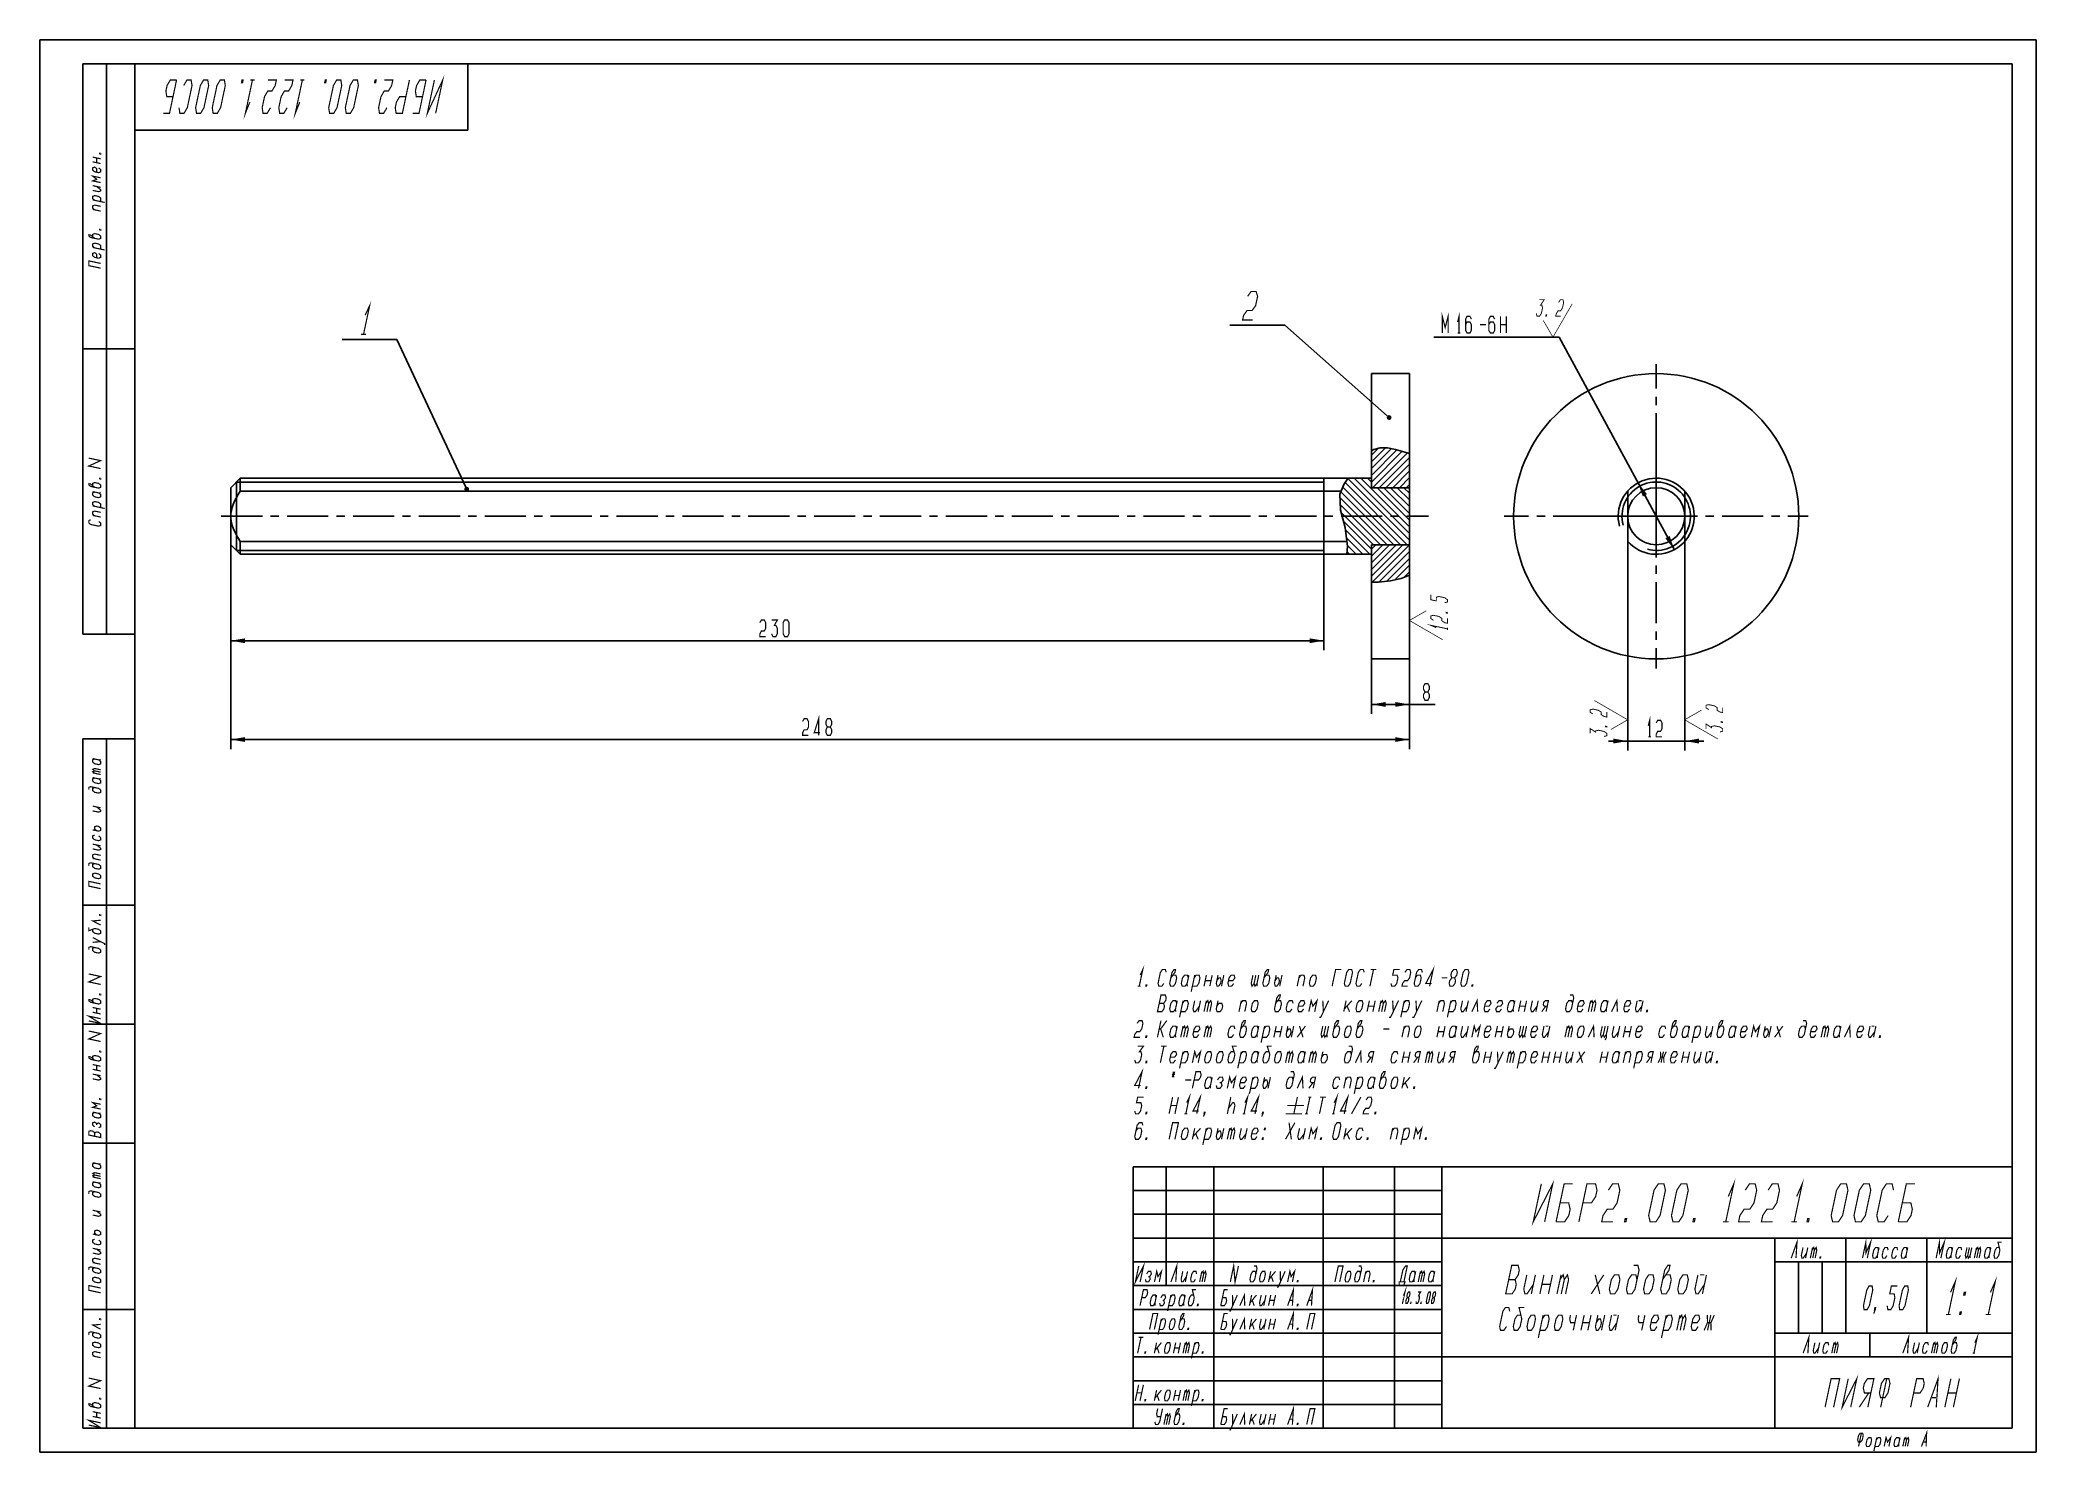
# Model space of a CAD drawing. Header units: millimetres. Extents: x 0 to 420, y 0 to 297.
import ezdxf

# ---------------------------------------------------------------- set-up
doc = ezdxf.new("R2010")
doc.units = ezdxf.units.MM
doc.header["$LTSCALE"] = 23.1
doc.linetypes.add('CENTER', pattern=[0.6, 0.375, -0.075, 0.075, -0.075])
doc.layers.get('0').update_dxf_attribs({"linetype": 'CONTINUOUS'})
doc.layers.add('ALL_AXIS', color=7, linetype='CONTINUOUS')
doc.layers.add('ALL_DIMENSIONS', color=7, linetype='CONTINUOUS')
doc.styles.get("Standard").update_dxf_attribs({"font": 'txt', "width": 0.7})
doc.dimstyles.new('DIMSTYLE_1', dxfattribs={"dimtxt": 3.5, "dimasz": 3, "dimexe": 0.18, "dimexo": 0.0625, "dimgap": 0.09, "dimtad": 1, "dimdec": 5, "dimdsep": 46, "dimtxsty": 'STANDARD', "dimblk": '_FILLED', "dimblk1": '_FILLED', "dimblk2": '_FILLED', "dimcen": 0.09, "dimadec": 0, "dimazin": 0, "dimtp": 0.5, "dimtm": 0.5, "dimtfac": 1, "dimtdec": 5, "dimtofl": 0, "dimtmove": 0, "dimatfit": 3, "dimldrblk": '_FILLED', "dimfxl": 1, "dimtolj": 1, "dimarcsym": 0})
doc.dimstyles.new('DIMSTYLE_2', dxfattribs={"dimtxt": 3.5, "dimasz": 3, "dimexe": 0.18, "dimexo": 0.0625, "dimgap": 0.09, "dimtad": 1, "dimdec": 5, "dimdsep": 46, "dimtxsty": 'STANDARD', "dimblk": '_FILLED', "dimblk1": '_FILLED', "dimblk2": '_FILLED', "dimcen": 0.09, "dimadec": 0, "dimazin": 0, "dimtp": 0.2, "dimtm": 0.2, "dimtfac": 1, "dimtdec": 5, "dimtofl": 0, "dimtmove": 0, "dimatfit": 3, "dimldrblk": '_FILLED', "dimfxl": 1, "dimtolj": 1, "dimarcsym": 0})
doc.dimstyles.new('DIMSTYLE_3', dxfattribs={"dimtxt": 3.5, "dimasz": 3, "dimexe": 0.18, "dimexo": 0.0625, "dimgap": 0.09, "dimtad": 1, "dimtih": 1, "dimtoh": 1, "dimdec": 5, "dimdsep": 46, "dimtxsty": 'STANDARD', "dimblk": '_FILLED', "dimblk1": '_FILLED', "dimblk2": '_FILLED', "dimcen": 0.09, "dimadec": 0, "dimazin": 0, "dimtp": 0.2, "dimtm": 0.2, "dimtfac": 1, "dimtdec": 5, "dimtofl": 0, "dimtmove": 0, "dimatfit": 3, "dimldrblk": '_FILLED', "dimfxl": 1, "dimtolj": 1, "dimarcsym": 0})

msp = doc.modelspace()

# ---------------------------------------------------------------- blocks, each defined once
blk = doc.blocks.new('_FILLED')
at = {"color": 0, "linetype": 'BYBLOCK'}
blk.add_solid([(0, 0), (-1, 0.17), (-1, -0.17)], dxfattribs=at)
blk = doc.blocks.new('*D0')
at = {"layer": 'ALL_DIMENSIONS', "color": 2, "linetype": 'CONTINUOUS'}
for p, q in [((40.15, 196.82), (40.15, 147.86)), ((288.15, 166.82), (288.15, 147.86)), ((40.15, 149.86), (164.15, 149.86)), ((288.15, 149.86), (164.15, 149.86))]:
    blk.add_line(p, q, dxfattribs=at)
at = {"layer": 'ALL_DIMENSIONS', "color": 2, "linetype": 'CONTINUOUS', "xscale": 3, "yscale": 3, "zscale": 3, "rotation": 180}
blk.add_blockref('_FILLED', (40.15, 149.86), dxfattribs=at)
at = {"layer": 'ALL_DIMENSIONS', "color": 2, "linetype": 'CONTINUOUS', "xscale": 3, "yscale": 3, "zscale": 3}
blk.add_blockref('_FILLED', (288.15, 149.86), dxfattribs=at)
blk = doc.blocks.new('*D1')
at = {"layer": 'ALL_DIMENSIONS', "color": 2, "linetype": 'CONTINUOUS'}
for p, q in [((280.15, 166.82), (280.15, 155.24)), ((288.15, 166.82), (288.15, 155.24)), ((280.15, 157.24), (284.15, 157.24)), ((288.15, 157.24), (284.15, 157.24)), ((284.15, 157.24), (293.56, 157.24))]:
    blk.add_line(p, q, dxfattribs=at)
at = {"layer": 'ALL_DIMENSIONS', "color": 2, "linetype": 'CONTINUOUS', "xscale": 3, "yscale": 3, "zscale": 3, "rotation": 180}
blk.add_blockref('_FILLED', (280.15, 157.24), dxfattribs=at)
at = {"layer": 'ALL_DIMENSIONS', "color": 2, "linetype": 'CONTINUOUS', "xscale": 3, "yscale": 3, "zscale": 3}
blk.add_blockref('_FILLED', (288.15, 157.24), dxfattribs=at)
blk = doc.blocks.new('*D2')
at = {"layer": 'ALL_DIMENSIONS', "color": 2, "linetype": 'CONTINUOUS'}
for p, q in [((319.64, 234.48), (293.31, 234.48)), ((293.31, 234.48), (311.51, 234.48)), ((340.07, 196.82), (319.64, 234.48)), ((336.26, 203.86), (340.07, 196.82)), ((343.89, 189.79), (340.07, 196.82))]:
    blk.add_line(p, q, dxfattribs=at)
at = {"layer": 'ALL_DIMENSIONS', "color": 2, "linetype": 'CONTINUOUS', "xscale": 3, "yscale": 3, "zscale": 3}
for p, rotation in [((336.26, 203.86), 118.488018437), ((343.89, 189.79), 298.488018437)]:
    blk.add_blockref('_FILLED', p, dxfattribs=dict(at, rotation=rotation))
blk = doc.blocks.new('STANDARD_BL0', base_point=(318.63, 238.43))
at = {"color": 2, "linetype": 'CONTINUOUS'}
for points, const_width in [([(315.48, 242.38), (316.53, 242.38), (315.75, 241.22), (316.02, 241.22), (316.16, 240.63), (315.91, 239.47), (315.52, 238.88), (315, 238.88), (314.86, 239.47)], 0.194), ([(318.35, 234.48), (322.4, 241.49)], 0.146), ([(319.55, 241.8), (319.94, 242.38), (320.46, 242.38), (320.6, 241.8), (320.36, 240.63), (319.97, 240.05), (319.44, 240.05), (319.06, 239.47), (318.93, 238.88), (319.98, 238.88)], 0.194), ([(318.35, 234.48), (316.32, 238)], 0.146), ([(316.96, 238.88), (316.83, 238.88), (316.9, 239.18), (317.03, 239.18), (316.96, 238.88)], 0.194)]:
    blk.add_lwpolyline(points, dxfattribs=dict(at, const_width=const_width))
blk = doc.blocks.new('*D3')
at = {"layer": 'ALL_DIMENSIONS', "color": 2, "linetype": 'CONTINUOUS'}
for p, q in [((40.15, 190.82), (40.15, 168.64)), ((270.15, 188.82), (270.15, 168.64)), ((40.15, 170.64), (155.15, 170.64)), ((270.15, 170.64), (155.15, 170.64))]:
    blk.add_line(p, q, dxfattribs=at)
at = {"layer": 'ALL_DIMENSIONS', "color": 2, "linetype": 'CONTINUOUS', "xscale": 3, "yscale": 3, "zscale": 3, "rotation": 180}
blk.add_blockref('_FILLED', (40.15, 170.64), dxfattribs=at)
at = {"layer": 'ALL_DIMENSIONS', "color": 2, "linetype": 'CONTINUOUS', "xscale": 3, "yscale": 3, "zscale": 3}
blk.add_blockref('_FILLED', (270.15, 170.64), dxfattribs=at)
blk = doc.blocks.new('*D4')
at = {"layer": 'ALL_DIMENSIONS', "color": 2, "linetype": 'CONTINUOUS'}
for p, q in [((334.07, 191.53), (334.07, 147.54)), ((346.07, 191.53), (346.07, 147.54)), ((334.07, 149.54), (330.07, 149.54)), ((330.07, 149.54), (340.07, 149.54)), ((350.07, 149.54), (340.07, 149.54)), ((346.07, 149.54), (350.07, 149.54))]:
    blk.add_line(p, q, dxfattribs=at)
at = {"layer": 'ALL_DIMENSIONS', "color": 2, "linetype": 'CONTINUOUS', "xscale": 3, "yscale": 3, "zscale": 3}
blk.add_blockref('_FILLED', (334.07, 149.54), dxfattribs=at)
at = {"layer": 'ALL_DIMENSIONS', "color": 2, "linetype": 'CONTINUOUS', "xscale": 3, "yscale": 3, "zscale": 3, "rotation": 180}
blk.add_blockref('_FILLED', (346.07, 149.54), dxfattribs=at)
blk = doc.blocks.new('STANDARD_BL1', base_point=(350.07, 153.58))
at = {"color": 2, "linetype": 'CONTINUOUS'}
for points, const_width in [([(346.07, 154.01), (349.6, 156.04)], 0.146), ([(351.14, 156.15), (350.56, 156.53), (350.56, 157.06), (351.14, 157.2), (352.31, 156.95), (352.89, 156.56), (352.89, 156.04), (353.48, 155.65), (354.06, 155.53), (354.06, 156.58)], 0.194), ([(346.07, 154.01), (353.08, 149.96)], 0.146), ([(350.56, 152.07), (350.56, 153.12), (351.73, 152.35), (351.73, 152.61), (352.31, 152.75), (353.48, 152.5), (354.06, 152.12), (354.06, 151.59), (353.48, 151.45)], 0.194), ([(354.06, 153.56), (354.06, 153.43), (353.77, 153.49), (353.77, 153.62), (354.06, 153.56)], 0.194)]:
    blk.add_lwpolyline(points, dxfattribs=dict(at, const_width=const_width))
blk = doc.blocks.new('STANDARD_BL2', base_point=(330.12, 154.28))
at = {"color": 2, "linetype": 'CONTINUOUS'}
for points, const_width in [([(326.75, 155.21), (326.17, 155.6), (326.17, 156.12), (326.75, 156.26), (327.92, 156.01), (328.5, 155.63), (328.5, 155.1), (329.08, 154.71), (329.67, 154.59), (329.67, 155.64)], 0.194), ([(334.07, 154.01), (327.07, 158.06)], 0.146), ([(326.17, 151.13), (326.17, 152.18), (327.33, 151.41), (327.33, 151.67), (327.92, 151.81), (329.08, 151.56), (329.67, 151.18), (329.67, 150.65), (329.08, 150.51)], 0.194), ([(329.67, 152.62), (329.67, 152.49), (329.38, 152.55), (329.38, 152.68), (329.67, 152.62)], 0.194), ([(334.07, 154.01), (330.55, 151.97)], 0.146)]:
    blk.add_lwpolyline(points, dxfattribs=dict(at, const_width=const_width))
blk = doc.blocks.new('STANDARD_BL3', base_point=(292.15, 175.58))
at = {"color": 2, "linetype": 'CONTINUOUS'}
for points, const_width in [([(288.15, 174.9), (291.68, 176.93)], 0.146), ([(295.56, 178.64), (296.14, 178.78), (296.14, 179.3), (295.56, 179.69), (294.39, 179.94), (293.81, 179.8), (293.81, 179.01), (292.64, 179.26), (292.64, 180.31)], 0.194), ([(296.14, 176.55), (296.14, 176.42), (295.85, 176.48), (295.85, 176.61), (296.14, 176.55)], 0.194), ([(288.15, 174.9), (295.16, 170.85)], 0.146), ([(293.81, 173.37), (292.64, 173.88), (296.14, 173.14)], 0.194), ([(293.22, 174.94), (292.64, 175.32), (292.64, 175.85), (293.22, 175.99), (294.39, 175.74), (294.97, 175.35), (294.97, 174.83), (295.56, 174.44), (296.14, 174.32), (296.14, 175.37)], 0.194), ([(296.14, 172.87), (296.14, 173.4)], 0.194)]:
    blk.add_lwpolyline(points, dxfattribs=dict(at, const_width=const_width))
blk = doc.blocks.new('BALLOON_BL4', base_point=(76.6, 222.02))
at = {"color": 2, "linetype": 'CONTINUOUS'}
for p in [(63.61, 234), (89.59, 202.96)]:
    blk.add_line(p, (75.13, 234), dxfattribs=at)
at = {"color": 2, "linetype": 'CONTINUOUS', "const_width": 0.25}
for points in [[(68.42, 239.09), (69.37, 241.09), (68.09, 235.09)], [(67.57, 235.09), (68.62, 235.09)]]:
    blk.add_lwpolyline(points, dxfattribs=at)
at = {"color": 2, "linetype": 'CONTINUOUS', "const_width": 0.5}
blk.add_lwpolyline([(89.55, 202.5, 1), (90.05, 202.5, 1)], format="xyb", close=True, dxfattribs=at)
blk = doc.blocks.new('BALLOON_BL5', base_point=(266.95, 231.01))
at = {"color": 2, "linetype": 'CONTINUOUS'}
for p in [(250.39, 237), (283.5, 217.92)]:
    blk.add_line(p, (261.92, 237), dxfattribs=at)
at = {"color": 2, "linetype": 'CONTINUOUS', "const_width": 0.25}
blk.add_lwpolyline([(254.11, 243.09), (254.84, 244.09), (255.89, 244.09), (256.21, 243.09), (255.78, 241.09), (255.04, 240.09), (253.99, 240.09), (253.26, 239.09), (253.04, 238.09), (255.14, 238.09)], dxfattribs=at)
at = {"color": 2, "linetype": 'CONTINUOUS', "const_width": 0.5}
blk.add_lwpolyline([(283.63, 217.59, 1), (284.13, 217.59, 1)], format="xyb", close=True, dxfattribs=at)

# ---------------------------------------------------------------- dimensions: what is measured, and where the dimension line sits
at = {"layer": 'ALL_DIMENSIONS', "color": 2, "linetype": 'CONTINUOUS'}
dim = msp.add_diameter_dim_2p(p1=(336.258171, 203.855199), p2=(343.889771, 189.792529), text='Ì<>-6Í', dimstyle='DIMSTYLE_3', dxfattribs=at)
dim.commit()
dim.dimension.update_dxf_attribs({"geometry": '*D2', "text_midpoint": (295.063452, 235.352034), "dimtype": 163})
for base, p1, p2, dimstyle, picture, middle in [((40.154283, 149.864045), (288.154283, 166.823864), (40.154283, 196.823864), 'DIMSTYLE_1', '*D0', (160.479283, 150.739045)), ((334.073971, 149.542988), (346.073971, 191.532361), (334.073971, 191.532361), 'DIMSTYLE_2', '*D4', (337.623971, 150.417988))]:
    dim = msp.add_linear_dim(base=base, p1=p1, p2=p2, angle=180, dimstyle=dimstyle, dxfattribs=at)
    dim.commit()
    dim.dimension.update_dxf_attribs({"geometry": picture, "text_midpoint": middle, "dimtype": 160})
for base, p1, p2, dimstyle, picture, middle in [((270.154283, 170.639971), (40.154283, 190.823864), (270.154283, 188.823864), 'DIMSTYLE_1', '*D3', (151.479283, 171.514971)), ((288.154283, 157.240704), (280.154283, 166.823864), (288.154283, 166.823864), 'DIMSTYLE_2', '*D1', (291.113428, 158.115704))]:
    dim = msp.add_linear_dim(base=base, p1=p1, p2=p2, dimstyle=dimstyle, dxfattribs=at)
    dim.commit()
    dim.dimension.update_dxf_attribs({"geometry": picture, "text_midpoint": middle, "dimtype": 160})

# ---------------------------------------------------------------- linework, layer by layer
at = {"color": 7, "linetype": 'CONTINUOUS'}
for p, q in [((0, 297), (0, 0)), ((0, 297), (420, 297)), ((420, 0), (420, 297)), ((9, 172), (9, 292)), ((9, 292), (20, 292)), ((14, 172), (14, 292)), ((20, 172), (20, 292)), ((90, 292), (20, 292)), ((20, 278), (20, 292)), ((20, 292), (20, 5)), ((20, 292), (415, 292)), ((90, 278), (90, 292)), ((415, 5), (415, 292)), ((90, 278), (20, 278)), ((9, 232), (20, 232)), ((288.154283, 226.823619), (288.154283, 166.824108)), ((280.649342, 210.893019), (280.154283, 210.551265)), ((280.154283, 210.551265), (280.154283, 202.823864)), ((282.026016, 211.233574), (280.649342, 210.893019)), ((283.568492, 211.181739), (282.026016, 211.233574)), ((285.196761, 210.893019), (283.568492, 211.181739)), ((288.154283, 210.024523), (285.196761, 210.893019)), ((42.154283, 204.823864), (40.154283, 202.823864)), ((40.154283, 190.823864), (40.154283, 202.823864)), ((41.354283, 204.023864), (41.354283, 189.623864)), ((42.154283, 204.823864), (42.154283, 202.115366)), ((273.775082, 202.115366), (42.154283, 202.115366)), ((270.154283, 188.823864), (270.154283, 204.823864)), ((274.430333, 203.663752), (273.503397, 201.473365)), ((275.264439, 204.823864), (274.430333, 203.663752)), ((280.154283, 204.823864), (275.264439, 204.823864)), ((288.154283, 202.823864), (280.154283, 202.823864)), ((334.073971, 202.115366), (334.073971, 191.532361)), ((346.073971, 191.532361), (346.073971, 202.115366)), ((273.503397, 201.473365), (273.636312, 198.11367)), ((273.636312, 198.11367), (274.599229, 194.450106)), ((274.599229, 194.450106), (275.127476, 190.429632)), ((42.154283, 188.823864), (40.154283, 190.823864)), ((42.154283, 191.532361), (42.154283, 188.823864)), ((274.982589, 191.532361), (42.154283, 191.532361)), ((275.127476, 190.429632), (274.971515, 188.823864)), ((288.154283, 190.823864), (280.154283, 190.823864)), ((280.154283, 190.823864), (280.154283, 182.931984)), ((280.154283, 188.823864), (274.971515, 188.823864)), ((280.154283, 182.931984), (281.623789, 182.958872)), ((281.623789, 182.958872), (284.173917, 183.213993)), ((284.173917, 183.213993), (286.438058, 183.719893)), ((286.438058, 183.719893), (288.154283, 184.457962)), ((9, 172), (20, 172)), ((9, 5), (9, 150)), ((9, 150), (20, 150)), ((14, 5), (14, 150)), ((20, 5), (20, 150)), ((9, 115), (20, 115)), ((9, 90), (20, 90)), ((9, 65), (20, 65)), ((415, 60), (230, 60)), ((230, 5), (230, 60)), ((237, 35), (237, 60)), ((247, 5), (247, 60)), ((270, 5), (270, 60)), ((285, 5), (285, 60)), ((295, 5), (295, 60)), ((415, 5), (415, 60)), ((295, 55), (230, 55)), ((295, 50), (230, 50)), ((415, 45), (230, 45)), ((365, 5), (365, 45)), ((380, 25), (380, 45)), ((397, 25), (397, 45)), ((295, 40), (230, 40)), ((415, 40), (365, 40)), ((370, 25), (370, 40)), ((375, 25), (375, 40)), ((295, 35), (230, 35)), ((9, 30), (20, 30)), ((295, 30), (230, 30)), ((295, 25), (230, 25)), ((415, 25), (365, 25)), ((385, 20), (385, 25)), ((415, 20), (230, 20)), ((295, 15), (230, 15)), ((295, 10), (230, 10)), ((9, 5), (20, 5)), ((415, 5), (20, 5)), ((415, 5), (230, 5)), ((0, 0), (420, 0))]:
    msp.add_line(p, q, dxfattribs=at)
at = {"color": 2, "linetype": 'CONTINUOUS'}
for p, q in [((283.098478, 211.197534), (280.154283, 208.253338)), ((281.619824, 211.133092), (280.154283, 209.667552)), ((284.357069, 211.041911), (280.154283, 206.839125)), ((285.525774, 210.796402), (280.154283, 205.424911)), ((286.618965, 210.475379), (280.154283, 204.010698)), ((287.712156, 210.154356), (280.381663, 202.823864)), ((288.154283, 209.182271), (281.795876, 202.823864)), ((288.154283, 207.768057), (283.21009, 202.823864)), ((288.154283, 206.353843), (284.624303, 202.823864)), ((41.354283, 204.023864), (270.154283, 204.023864)), ((273.713039, 201.968758), (284.857934, 190.823864)), ((274.133556, 202.962456), (286.272148, 190.823864)), ((274.604388, 203.905837), (287.686361, 190.823864)), ((275.1959, 204.728538), (288.154283, 191.770155)), ((276.514788, 204.823864), (288.154283, 193.184369)), ((277.929002, 204.823864), (288.154283, 194.598582)), ((279.343215, 204.823864), (280.154283, 204.012796)), ((281.343215, 202.823864), (288.154283, 196.012796)), ((282.757429, 202.823864), (288.154283, 197.427009)), ((284.171643, 202.823864), (288.154283, 198.841223)), ((285.585856, 202.823864), (288.154283, 200.255437)), ((288.154283, 204.93963), (286.038517, 202.823864)), ((287.00007, 202.823864), (288.154283, 201.66965)), ((288.154283, 203.525416), (287.452731, 202.823864)), ((273.532609, 200.734975), (283.44372, 190.823864)), ((273.590862, 199.262508), (282.029507, 190.823864)), ((273.747137, 197.69202), (280.615293, 190.823864)), ((274.251375, 195.773569), (280.154283, 189.87066)), ((274.665573, 193.945156), (279.786866, 188.823864)), ((41.354283, 189.623864), (270.154283, 189.623864)), ((274.879493, 192.317024), (278.372653, 188.823864)), ((275.022215, 189.345874), (275.544226, 188.823864)), ((275.093412, 190.688891), (276.958439, 188.823864)), ((281.109585, 190.823864), (280.154283, 189.868562)), ((282.523798, 190.823864), (280.154283, 188.454348)), ((283.938012, 190.823864), (280.154283, 187.040135)), ((285.352226, 190.823864), (280.154283, 185.625921)), ((286.766439, 190.823864), (280.154283, 184.211708)), ((288.154283, 190.797494), (280.29128, 182.934491)), ((288.154283, 189.383281), (281.741667, 182.970665)), ((288.154283, 187.969067), (283.31309, 183.127874)), ((288.154283, 186.554854), (284.997428, 183.397998)), ((288.154283, 185.14064), (286.956489, 183.942846))]:
    msp.add_line(p, q, dxfattribs=at)
at = {"color": 2, "linetype": 'CONTINUOUS', "const_width": 0.25}
for points in [[(28.749998, 288.578203), (27.262105, 281.578195), (25.949604, 281.578195)], [(28.749998, 288.578203), (27.437498, 288.578203), (26.752017, 287.411514), (26.504034, 286.24485), (26.693552, 285.078186), (28.006052, 285.078186)], [(29.260085, 282.744858), (29.449603, 281.578195), (30.324604, 281.578195), (31.010088, 282.744858), (32.002018, 287.411514), (31.812501, 288.578203), (30.9375, 288.578203), (30.252016, 287.411514)], [(35.312498, 288.578203), (35.502016, 287.411514), (34.510085, 282.744858), (33.824605, 281.578195), (32.949604, 281.578195), (32.760087, 282.744858), (33.752017, 287.411514), (34.437501, 288.578203), (35.312498, 288.578203)], [(38.8125, 288.578203), (39.002017, 287.411514), (38.010087, 282.744858), (37.324603, 281.578195), (36.449605, 281.578195), (36.260088, 282.744858), (37.252018, 287.411514), (37.937498, 288.578203), (38.8125, 288.578203)], [(42.531248, 288.578203), (42.75, 288.578203), (42.626007, 287.994858), (42.40726, 287.994858), (42.531248, 288.578203)], [(44.164321, 283.911522), (43.230853, 281.578195), (44.71875, 288.578203)], [(45.156248, 288.578203), (44.281251, 288.578203)], [(48.510087, 282.744858), (47.824603, 281.578195), (46.949605, 281.578195), (46.760088, 282.744858), (47.256053, 285.078186), (47.941536, 286.24485), (48.816534, 286.24485), (49.502017, 287.411514), (49.749998, 288.578203), (48, 288.578203)], [(52.010088, 282.744858), (51.324604, 281.578195), (50.449603, 281.578195), (50.260085, 282.744858), (50.756051, 285.078186), (51.441534, 286.24485), (52.316535, 286.24485), (53.002018, 287.411514), (53.25, 288.578203), (51.500001, 288.578203)], [(54.664318, 283.911522), (53.730853, 281.578195), (55.218753, 288.578203)], [(55.656248, 288.578203), (54.781251, 288.578203)], [(60.031251, 288.578203), (60.249998, 288.578203), (60.12601, 287.994858), (59.907262, 287.994858), (60.031251, 288.578203)], [(63.312501, 288.578203), (63.502018, 287.411514), (62.510088, 282.744858), (61.824601, 281.578195), (60.949603, 281.578195), (60.760085, 282.744858), (61.752016, 287.411514), (62.437503, 288.578203), (63.312501, 288.578203)], [(66.812498, 288.578203), (67.002016, 287.411514), (66.010085, 282.744858), (65.324605, 281.578195), (64.449601, 281.578195), (64.26009, 282.744858), (65.252014, 287.411514), (65.937501, 288.578203), (66.812498, 288.578203)], [(70.531251, 288.578203), (70.749998, 288.578203), (70.62601, 287.994858), (70.407262, 287.994858), (70.531251, 288.578203)], [(73.010088, 282.744858), (72.324601, 281.578195), (71.449603, 281.578195), (71.260085, 282.744858), (71.756054, 285.078186), (72.441534, 286.24485), (73.316532, 286.24485), (74.002018, 287.411514), (74.250003, 288.578203), (72.500001, 288.578203)], [(77.750001, 288.578203), (76.262101, 281.578195), (74.949601, 281.578195), (74.76009, 282.744858), (75.008068, 283.911522), (75.693554, 285.078186), (77.006054, 285.078186)], [(81.249998, 288.578203), (79.762105, 281.578195), (78.449605, 281.578195)], [(81.249998, 288.578203), (79.937498, 288.578203), (79.252018, 287.411514), (79.004034, 286.24485), (79.193552, 285.078186), (80.506052, 285.078186)], [(83.262103, 281.578195), (84.750003, 288.578203), (81.512101, 281.578195), (83.000001, 288.578203)], [(12.777926, 273.125002), (12.777926, 273.000007), (12.569592, 273.044279), (12.569592, 273.169274), (12.777926, 273.125002)], [(11.111259, 272.354268), (12.777926, 271.999995)], [(12.777926, 271.000009), (11.111259, 271.354255)], [(11.944593, 269.17712), (11.944593, 269.927142), (11.527926, 270.265701), (11.111259, 270.104253), (11.111259, 269.604272), (11.527926, 269.265688), (12.361259, 269.088578), (12.777926, 269.25), (12.777926, 269.750006), (12.361259, 270.088564)], [(11.944593, 271.177119), (11.944593, 272.177131)], [(12.777926, 267.000011), (11.111259, 267.354258), (11.944593, 267.677128), (11.111259, 268.35427), (12.777926, 267.999998)], [(11.111259, 266.354271), (12.777926, 265.999999)], [(11.111259, 265.354259), (12.361259, 265.088555), (12.777926, 265.250002), (12.777926, 265.499993), (11.944593, 266.177135)], [(12.777926, 262.999988), (12.777926, 263.75001), (12.361259, 264.088568), (11.527926, 264.265704), (11.111259, 264.104257), (11.111259, 263.60425), (11.527926, 263.265692)], [(13.611259, 262.822877), (11.111259, 263.35426)], [(11.527926, 261.265693), (11.111259, 261.604252), (11.111259, 262.104258), (11.527926, 262.265706), (12.777926, 262.000001)], [(12.777926, 260.999989), (11.111259, 261.354261)], [(11.527926, 255.265697), (10.694593, 255.942814), (10.277926, 256.031382), (10.277926, 255.781392), (10.694593, 255.442833), (12.361259, 255.088561), (12.777926, 255.250009), (12.777926, 255.749989), (12.361259, 256.088573), (11.527926, 256.265684), (11.111259, 256.104261), (11.111259, 255.604255)], [(12.777926, 257.125012), (12.777926, 256.999991), (12.569592, 257.044288), (12.569592, 257.169283), (12.777926, 257.125012)], [(12.777926, 252.999994), (12.777926, 253.74999), (12.361259, 254.088574), (11.527926, 254.265685), (11.111259, 254.104263), (11.111259, 253.604257), (11.527926, 253.265698)], [(13.611259, 252.822858), (11.111259, 253.354266)], [(11.944593, 251.177131), (11.944593, 251.927128), (11.527926, 252.265686), (11.111259, 252.104264), (11.111259, 251.604258), (11.527926, 251.265699), (12.361259, 251.088563), (12.777926, 251.250011), (12.777926, 251.749991), (12.361259, 252.088575)], [(12.777926, 248.999996), (10.277926, 249.531379), (10.277926, 250.531392), (12.777926, 250.000009)], [(12.777926, 206.85416), (10.277926, 207.385569), (12.777926, 208.52083), (10.277926, 209.052213)], [(11.527926, 202.911533), (10.694593, 203.58865), (10.277926, 203.677218), (10.277926, 203.427228), (10.694593, 203.088669), (12.361259, 202.734397), (12.777926, 202.895845), (12.777926, 203.395825), (12.361259, 203.734409), (11.527926, 203.91152), (11.111259, 203.750098), (11.111259, 203.250092)], [(11.111259, 202.000089), (12.361259, 201.73441), (12.777926, 201.770837)], [(11.527926, 201.911521), (11.111259, 201.750099), (11.111259, 201.250093), (11.527926, 200.911534), (12.361259, 200.734398), (12.777926, 200.895846), (12.777926, 201.395826), (12.361259, 201.73441)], [(12.777926, 204.770823), (12.777926, 204.645828), (12.569592, 204.690125), (12.569592, 204.81512), (12.777926, 204.770823)], [(12.777926, 198.645831), (12.777926, 199.395828), (12.361259, 199.734386), (11.527926, 199.911522), (11.111259, 199.7501), (11.111259, 199.250094), (11.527926, 198.911536)], [(13.611259, 198.468695), (11.111259, 199.000104)], [(11.527926, 196.911537), (11.111259, 197.250095), (11.111259, 197.750101), (11.527926, 197.911523), (12.777926, 197.645845)], [(10.694593, 196.088661), (10.277926, 195.927213), (10.277926, 195.427233), (10.694593, 195.088649), (12.361259, 194.734402), (12.777926, 194.895824), (12.777926, 195.39583), (12.361259, 195.734388)], [(12.777926, 196.645833), (11.111259, 197.000105)], [(11.527926, 143.265701), (11.111259, 143.60426), (11.527926, 143.765695), (12.777926, 143.500003)], [(11.527926, 142.765695), (11.111259, 143.104266), (11.527926, 143.265701), (12.777926, 142.999997)], [(11.111259, 145.854261), (12.361259, 145.58857), (12.777926, 145.624997)], [(11.527926, 145.765693), (11.111259, 145.604258), (11.111259, 145.104265), (11.527926, 144.765694), (12.361259, 144.588571), (12.777926, 144.750005), (12.777926, 145.249999), (12.361259, 145.58857)], [(12.777926, 142.500004), (11.111259, 142.854263)], [(11.527926, 139.765697), (11.111259, 139.604262), (11.111259, 139.104256), (11.527926, 138.765698), (12.361259, 138.588561), (12.777926, 138.749996), (12.777926, 139.250002), (12.361259, 139.588561), (10.694593, 139.94282), (10.277926, 139.781385), (10.277926, 139.281392)], [(11.111259, 141.854264), (12.361259, 141.58856), (12.777926, 141.624999)], [(11.527926, 141.765696), (11.111259, 141.604261), (11.111259, 141.104255), (11.527926, 140.765696), (12.361259, 140.58856), (12.777926, 140.749995), (12.777926, 141.250001), (12.361259, 141.58856)], [(11.111259, 135.854255), (12.777926, 135.499995)], [(11.111259, 134.854255), (12.361259, 134.588564), (12.777926, 134.749999), (12.777926, 135.000002), (11.944593, 135.677131)], [(11.111259, 130.854258), (12.361259, 130.588566), (12.777926, 130.750001), (12.777926, 131.249995), (12.361259, 131.588566), (11.944593, 131.677134), (11.527926, 131.515699), (11.527926, 131.015693), (11.944593, 130.677134)], [(11.527926, 129.76569), (11.111259, 129.604255), (11.111259, 129.104262), (11.527926, 128.765691), (12.361259, 128.588568), (12.777926, 128.750002), (12.777926, 129.249996), (12.361259, 129.588567)], [(11.111259, 127.85426), (12.777926, 127.5)], [(11.111259, 126.85426), (12.361259, 126.588569), (12.777926, 126.750004), (12.777926, 126.999994), (11.944593, 127.677136)], [(11.527926, 123.765694), (11.111259, 123.604259), (11.111259, 123.104266), (11.527926, 122.765695), (12.361259, 122.588571), (12.777926, 122.750006), (12.777926, 123.249999), (12.361259, 123.588571), (10.694593, 123.94283), (10.277926, 123.781395), (10.277926, 123.281389)], [(11.527926, 124.765693), (11.111259, 125.104265), (11.111259, 125.604258), (11.527926, 125.765693), (12.777926, 125.500001)], [(12.777926, 124.500002), (11.111259, 124.854261)], [(12.361259, 120.58856), (12.777926, 120.749995), (12.777926, 121.250001), (12.361259, 121.588559), (11.527926, 121.765695), (11.111259, 121.60426), (11.111259, 121.104267), (11.527926, 120.765696), (12.361259, 120.58856)], [(12.777926, 118.500005), (10.277926, 119.031389), (10.277926, 120.031388), (12.777926, 119.500005)], [(11.111259, 109.958425), (11.111259, 109.458431), (11.527926, 109.11986), (12.361259, 108.942737), (12.777926, 109.104172), (12.777926, 109.604165), (12.361259, 109.942736), (11.527926, 110.11986), (10.277926, 109.635555), (10.277926, 110.385564)], [(12.777926, 110.854167), (11.111259, 111.708433), (12.777926, 111.854167)], [(12.777926, 112.979161), (12.777926, 112.854166), (12.569592, 112.89845), (12.569592, 113.023445), (12.777926, 112.979161)], [(11.527926, 106.119862), (11.111259, 105.958427), (11.111259, 105.458434), (11.527926, 105.119863), (12.361259, 104.942726), (12.777926, 105.104161), (12.777926, 105.604167), (12.361259, 105.942726), (10.694593, 106.296998), (10.277926, 106.135563), (10.277926, 105.635557)], [(13.611259, 106.677034), (13.611259, 106.927037), (11.111259, 108.208429)], [(11.111259, 107.20843), (12.777926, 107.354163)], [(231.492393, 100.311768), (232.046616, 101.478431), (231.30267, 97.978427)], [(236.975771, 100.895099), (236.793508, 101.478431), (236.180991, 101.478431), (235.750763, 100.895099), (235.254781, 98.561759), (235.437045, 97.978427), (236.049562, 97.978427), (236.47979, 98.561759)], [(237.952764, 99.728423), (238.813271, 100.895099), (238.937241, 101.478431), (238.631008, 101.478431), (238.200754, 100.895099), (237.704799, 98.561759), (237.887062, 97.978427), (238.499553, 97.978427), (238.929781, 98.561759), (239.177772, 99.728423), (238.995509, 100.311768), (238.383018, 100.311768)], [(257.552772, 99.728423), (258.413254, 100.895099), (258.53725, 101.478431), (258.230991, 101.478431), (257.800763, 100.895099), (257.304781, 98.561759), (257.487045, 97.978427), (258.099562, 97.978427), (258.52979, 98.561759), (258.777781, 99.728423), (258.595518, 100.311768), (257.983026, 100.311768)], [(271.880812, 97.978427), (272.624758, 101.478431), (273.849741, 101.478431)], [(274.637062, 97.978427), (274.454799, 98.561759), (274.950754, 100.895099), (275.381008, 101.478431), (275.9935, 101.478431), (276.175763, 100.895099), (275.679781, 98.561759), (275.249553, 97.978427), (274.637062, 97.978427)], [(278.625754, 100.895099), (278.443491, 101.478431), (277.831, 101.478431), (277.400771, 100.895099), (276.90479, 98.561759), (277.087053, 97.978427), (277.699545, 97.978427), (278.129799, 98.561759)], [(280.58725, 101.478431), (279.843303, 97.978427)], [(279.974758, 101.478431), (281.199741, 101.478431)], [(284.25479, 98.561759), (284.437053, 97.978427), (285.049545, 97.978427), (285.479799, 98.561759), (285.727764, 99.728423), (285.545526, 100.311768), (284.626776, 100.311768), (284.874741, 101.478431), (286.09975, 101.478431)], [(287.200763, 100.895099), (287.630991, 101.478431), (288.243508, 101.478431), (288.425771, 100.895099), (288.177781, 99.728423), (287.747527, 99.145091), (287.135035, 99.145091), (286.704781, 98.561759), (286.580812, 97.978427), (287.805795, 97.978427)], [(290.875763, 100.895099), (290.6935, 101.478431), (290.081008, 101.478431), (289.650754, 100.895099), (289.154799, 98.561759), (289.337062, 97.978427), (289.949553, 97.978427), (290.379781, 98.561759), (290.627772, 99.728423), (290.445509, 100.311768), (289.833018, 100.311768), (289.402764, 99.728423)], [(292.399545, 97.978427), (293.143491, 101.478431), (291.60479, 98.561759), (292.829799, 98.561759)], [(297.671514, 99.728423), (298.101768, 100.311768), (298.225763, 100.895099), (298.0435, 101.478431), (297.431008, 101.478431), (297.000754, 100.895099), (296.876759, 100.311768), (297.059022, 99.728423)], [(299.137053, 97.978427), (298.95479, 98.561759), (299.450771, 100.895099), (299.881, 101.478431), (300.493491, 101.478431), (300.675754, 100.895099), (300.179799, 98.561759), (299.749545, 97.978427), (299.137053, 97.978427)], [(12.777926, 98.354169), (10.277926, 98.885552), (12.777926, 100.020839), (10.277926, 100.552222)], [(230.996437, 97.978427), (231.608928, 97.978427)], [(232.833937, 97.978427), (232.680795, 97.978427), (232.742805, 98.270099), (232.895922, 98.270099), (232.833937, 97.978427)], [(241.627764, 99.728423), (241.445526, 100.311768), (240.833009, 100.311768), (240.402781, 99.728423), (240.15479, 98.561759), (240.337053, 97.978427), (240.949545, 97.978427), (241.379799, 98.561759)], [(241.751759, 100.311768), (241.379799, 98.561759), (241.40892, 97.978427)], [(242.232821, 96.811763), (242.976768, 100.311768)], [(242.480812, 97.978427), (243.399562, 97.978427), (243.82979, 98.561759), (244.077781, 99.728423), (243.895518, 100.311768), (243.283026, 100.311768), (242.852772, 99.728423)], [(244.930803, 97.978427), (245.426759, 100.311768)], [(245.178794, 99.145091), (246.403777, 99.145091)], [(246.651768, 100.311768), (246.155812, 97.978427)], [(247.876776, 100.311768), (247.50479, 98.561759), (247.687053, 97.978427), (247.993312, 97.978427), (248.42354, 98.561759), (248.547535, 99.145091), (248.365272, 99.728423), (248.059014, 99.728423), (247.628785, 99.145091)], [(249.101759, 100.311768), (248.605803, 97.978427)], [(250.078777, 99.145091), (250.997527, 99.145091), (251.427781, 99.728423), (251.245518, 100.311768), (250.633026, 100.311768), (250.202772, 99.728423), (249.954781, 98.561759), (250.137045, 97.978427), (250.749562, 97.978427), (251.17979, 98.561759)], [(255.226776, 100.311768), (254.85479, 98.561759), (255.037053, 97.978427), (255.467281, 98.561759), (255.649545, 97.978427), (256.079799, 98.561759), (256.451759, 100.311768)], [(255.839268, 100.311768), (255.467281, 98.561759)], [(256.079799, 98.561759), (256.10892, 97.978427)], [(260.126759, 100.311768), (259.754799, 98.561759), (259.937062, 97.978427), (260.243295, 97.978427), (260.673549, 98.561759), (260.797544, 99.145091), (260.615281, 99.728423), (260.309022, 99.728423), (259.878794, 99.145091)], [(261.351768, 100.311768), (260.855812, 97.978427)], [(264.530812, 97.978427), (265.026768, 100.311768)], [(264.902772, 99.728423), (265.333026, 100.311768), (265.945518, 100.311768), (266.127781, 99.728423), (265.755795, 97.978427)], [(267.104799, 98.561759), (267.287062, 97.978427), (267.899553, 97.978427), (268.329781, 98.561759), (268.577772, 99.728423), (268.395509, 100.311768), (267.783018, 100.311768), (267.352764, 99.728423), (267.104799, 98.561759)], [(294.915264, 99.728423), (296.140272, 99.728423)], [(296.687062, 97.978427), (297.299553, 97.978427), (297.729781, 98.561759), (297.853777, 99.145091), (297.671514, 99.728423), (297.059022, 99.728423), (296.628794, 99.145091), (296.504799, 98.561759), (296.687062, 97.978427)], [(301.433928, 97.978427), (301.280812, 97.978427), (301.342797, 98.270099), (301.495913, 98.270099), (301.433928, 97.978427)], [(11.527926, 94.411529), (10.694593, 95.088658), (10.277926, 95.177227), (10.277926, 94.927224), (10.694593, 94.588665), (12.361259, 94.234393), (12.777926, 94.395828), (12.777926, 94.895834), (12.361259, 95.234405), (11.527926, 95.411528), (11.111259, 95.250093), (11.111259, 94.7501)], [(11.111259, 93.500098), (12.777926, 93.145838)], [(12.777926, 92.145839), (11.111259, 92.500098)], [(11.944593, 92.322962), (11.944593, 93.322961)], [(12.777926, 96.270831), (12.777926, 96.145836), (12.569592, 96.19012), (12.569592, 96.315115), (12.777926, 96.270831)], [(235.130812, 92.611135), (236.049562, 92.611135), (236.47979, 93.19448), (236.603785, 93.777812), (236.421522, 94.361144), (236.851776, 94.944476), (236.975771, 95.527808), (236.793508, 96.11114), (235.874758, 96.11114), (235.130812, 92.611135)], [(235.502772, 94.361144), (236.421522, 94.361144)], [(239.177772, 94.361144), (238.995509, 94.944476), (238.383018, 94.944476), (237.952764, 94.361144), (237.704799, 93.19448), (237.887062, 92.611135), (238.499553, 92.611135), (238.929781, 93.19448)], [(239.301768, 94.944476), (238.929781, 93.19448), (238.958928, 92.611135)], [(239.78283, 91.444471), (240.526776, 94.944476)], [(240.030795, 92.611135), (240.949545, 92.611135), (241.379799, 93.19448), (241.627764, 94.361144), (241.445526, 94.944476), (240.833009, 94.944476), (240.402781, 94.361144)], [(242.976768, 94.944476), (242.604781, 93.19448), (242.787045, 92.611135), (243.093303, 92.611135), (243.953785, 93.777812)], [(244.201776, 94.944476), (243.705795, 92.611135)], [(244.930803, 92.611135), (245.426759, 94.944476)], [(245.302764, 94.361144), (245.733018, 94.944476), (245.915281, 94.361144), (245.543295, 92.611135)], [(245.915281, 94.361144), (246.345509, 94.944476), (246.527772, 94.361144), (246.155812, 92.611135)], [(247.876776, 94.944476), (247.50479, 93.19448), (247.687053, 92.611135), (248.299545, 92.611135), (248.729799, 93.19448), (248.853794, 93.777812), (248.671531, 94.361144), (248.059014, 94.361144), (247.628785, 93.777812)], [(252.280803, 92.611135), (252.776759, 94.944476)], [(252.652764, 94.361144), (253.083018, 94.944476), (253.695509, 94.944476), (253.877772, 94.361144), (253.505812, 92.611135)], [(254.85479, 93.19448), (255.037053, 92.611135), (255.649545, 92.611135), (256.079799, 93.19448), (256.327764, 94.361144), (256.145526, 94.944476), (255.533009, 94.944476), (255.102781, 94.361144), (254.85479, 93.19448)], [(260.002764, 94.361144), (260.863271, 95.527808), (260.987241, 96.11114), (260.681008, 96.11114), (260.250754, 95.527808), (259.754799, 93.19448), (259.937062, 92.611135), (260.549553, 92.611135), (260.979781, 93.19448), (261.227772, 94.361144), (261.045509, 94.944476), (260.433018, 94.944476)], [(263.677764, 94.361144), (263.495526, 94.944476), (262.883009, 94.944476), (262.452781, 94.361144), (262.20479, 93.19448), (262.387053, 92.611135), (262.999545, 92.611135), (263.429799, 93.19448)], [(264.778777, 93.777812), (265.697527, 93.777812), (266.127781, 94.361144), (265.945518, 94.944476), (265.333026, 94.944476), (264.902772, 94.361144), (264.654781, 93.19448), (264.837045, 92.611135), (265.449562, 92.611135), (265.87979, 93.19448)], [(266.980803, 92.611135), (267.476759, 94.944476), (267.841285, 93.777812), (268.701768, 94.944476), (268.205812, 92.611135)], [(269.18283, 91.444471), (269.489062, 91.444471), (271.151759, 94.944476)], [(269.926776, 94.944476), (270.043312, 92.611135)], [(274.826759, 94.944476), (274.330803, 92.611135)], [(274.454799, 93.19448), (276.051768, 94.944476)], [(275.038169, 93.777812), (275.555812, 92.611135)], [(276.90479, 93.19448), (277.087053, 92.611135), (277.699545, 92.611135), (278.129799, 93.19448), (278.377764, 94.361144), (278.195526, 94.944476), (277.583009, 94.944476), (277.152781, 94.361144), (276.90479, 93.19448)], [(279.230812, 92.611135), (279.726768, 94.944476)], [(279.478777, 93.777812), (280.703785, 93.777812)], [(280.951776, 94.944476), (280.455795, 92.611135)], [(281.680803, 92.611135), (282.176759, 94.944476)], [(282.052764, 94.361144), (282.483018, 94.944476), (282.665281, 94.361144), (282.293295, 92.611135)], [(282.665281, 94.361144), (283.095509, 94.944476), (283.277772, 94.361144), (282.905812, 92.611135)], [(283.88283, 91.444471), (284.189062, 91.444471), (285.851759, 94.944476)], [(284.626776, 94.944476), (284.743312, 92.611135)], [(286.332821, 91.444471), (287.076768, 94.944476)], [(286.580812, 92.611135), (287.499562, 92.611135), (287.92979, 93.19448), (288.177781, 94.361144), (287.995518, 94.944476), (287.383026, 94.944476), (286.952772, 94.361144)], [(288.782812, 91.444471), (289.089071, 91.444471), (290.751768, 94.944476)], [(289.526759, 94.944476), (289.643295, 92.611135)], [(293.930812, 92.611135), (294.426768, 94.944476)], [(294.302772, 94.361144), (294.733026, 94.944476), (295.345518, 94.944476), (295.527781, 94.361144), (295.155795, 92.611135)], [(296.132812, 91.444471), (296.876759, 94.944476)], [(296.380803, 92.611135), (297.299553, 92.611135), (297.729781, 93.19448), (297.977772, 94.361144), (297.795509, 94.944476), (297.183018, 94.944476), (296.752764, 94.361144)], [(299.326776, 94.944476), (298.95479, 93.19448), (299.137053, 92.611135), (299.443312, 92.611135), (300.303794, 93.777812)], [(300.551759, 94.944476), (300.055803, 92.611135)], [(301.280812, 92.611135), (302.389259, 94.944476), (302.505795, 92.611135)], [(303.978794, 93.777812), (304.897544, 93.777812), (305.327772, 94.361144), (305.145509, 94.944476), (304.533018, 94.944476), (304.102764, 94.361144), (303.854799, 93.19448), (304.037062, 92.611135), (304.649553, 92.611135), (305.079781, 93.19448)], [(306.552781, 94.361144), (306.983009, 94.944476), (307.595526, 94.944476), (307.777764, 94.361144), (307.347535, 93.777812), (306.735044, 93.777812), (306.30479, 93.19448), (306.487053, 92.611135), (307.099545, 92.611135), (307.529799, 93.19448)], [(310.227781, 94.361144), (310.045518, 94.944476), (309.433026, 94.944476), (309.002772, 94.361144), (308.754781, 93.19448), (308.937045, 92.611135), (309.549562, 92.611135), (309.97979, 93.19448)], [(310.351776, 94.944476), (309.97979, 93.19448), (310.008937, 92.611135)], [(311.080803, 92.611135), (311.576759, 94.944476)], [(311.328794, 93.777812), (312.553777, 93.777812)], [(312.801768, 94.944476), (312.305812, 92.611135)], [(314.026776, 94.944476), (313.65479, 93.19448), (313.837053, 92.611135), (314.143312, 92.611135), (315.003794, 93.777812)], [(315.251759, 94.944476), (314.755803, 92.611135)], [(315.980812, 92.611135), (316.841294, 93.777812)], [(316.899562, 92.611135), (317.395518, 94.944476), (316.783026, 94.944476), (316.414783, 94.652803), (316.290787, 94.069471), (316.535035, 93.777812), (317.147527, 93.777812)], [(322.477764, 94.361144), (322.295526, 94.944476), (321.683009, 94.944476), (321.252781, 94.361144), (321.00479, 93.19448), (321.187053, 92.611135), (321.799545, 92.611135), (322.229799, 93.19448), (322.725754, 95.527808), (322.543491, 96.11114), (321.931, 96.11114)], [(323.578777, 93.777812), (324.497527, 93.777812), (324.927781, 94.361144), (324.745518, 94.944476), (324.133026, 94.944476), (323.702772, 94.361144), (323.454781, 93.19448), (323.637045, 92.611135), (324.249562, 92.611135), (324.67979, 93.19448)], [(325.780803, 92.611135), (326.276759, 94.944476)], [(326.152764, 94.361144), (326.583018, 94.944476), (326.765281, 94.361144), (326.393295, 92.611135)], [(326.765281, 94.361144), (327.195509, 94.944476), (327.377772, 94.361144), (327.005812, 92.611135)], [(329.827764, 94.361144), (329.645526, 94.944476), (329.033009, 94.944476), (328.602781, 94.361144), (328.35479, 93.19448), (328.537053, 92.611135), (329.149545, 92.611135), (329.579799, 93.19448)], [(329.951759, 94.944476), (329.579799, 93.19448), (329.60892, 92.611135)], [(330.680812, 92.611135), (331.789259, 94.944476), (331.905795, 92.611135)], [(333.378794, 93.777812), (334.297544, 93.777812), (334.727772, 94.361144), (334.545509, 94.944476), (333.933018, 94.944476), (333.502764, 94.361144), (333.254799, 93.19448), (333.437062, 92.611135), (334.049553, 92.611135), (334.479781, 93.19448)], [(336.076776, 94.944476), (335.70479, 93.19448), (335.887053, 92.611135), (336.193312, 92.611135), (337.053794, 93.777812)], [(336.383009, 94.944476), (336.995526, 94.944476)], [(337.301759, 94.944476), (336.805803, 92.611135)], [(338.183928, 92.611135), (338.030812, 92.611135), (338.092797, 92.902808), (338.245913, 92.902808), (338.183928, 92.611135)], [(10.277926, 90.677223), (12.777926, 90.145827), (10.277926, 91.677222), (12.777926, 91.145839)], [(12.777926, 86.354163), (10.277926, 86.885559), (12.777926, 88.020833), (10.277926, 88.552229)], [(230.850754, 90.160516), (231.281008, 90.743848), (231.8935, 90.743848), (232.075763, 90.160516), (231.827772, 88.993852), (231.397544, 88.41052), (230.785027, 88.41052), (230.354799, 87.827188), (230.230803, 87.243856), (231.455812, 87.243856)], [(235.130812, 87.243856), (235.874758, 90.743848)], [(235.502772, 88.993852), (235.809031, 88.993852), (237.099741, 90.743848)], [(236.355795, 87.243856), (235.809031, 88.993852)], [(239.177772, 88.993852), (238.995509, 89.577184), (238.383018, 89.577184), (237.952764, 88.993852), (237.704799, 87.827188), (237.887062, 87.243856), (238.499553, 87.243856), (238.929781, 87.827188)], [(239.301768, 89.577184), (238.929781, 87.827188), (238.958928, 87.243856)], [(240.030795, 87.243856), (240.526776, 89.577184)], [(240.402781, 88.993852), (240.833009, 89.577184), (241.015272, 88.993852), (240.643312, 87.243856)], [(241.015272, 88.993852), (241.445526, 89.577184), (241.627764, 88.993852), (241.255803, 87.243856)], [(242.728777, 88.41052), (243.647527, 88.41052), (244.077781, 88.993852), (243.895518, 89.577184), (243.283026, 89.577184), (242.852772, 88.993852), (242.604781, 87.827188), (242.787045, 87.243856), (243.399562, 87.243856), (243.82979, 87.827188)], [(244.930803, 87.243856), (245.426759, 89.577184)], [(245.302764, 88.993852), (245.733018, 89.577184), (245.915281, 88.993852), (245.543295, 87.243856)], [(245.915281, 88.993852), (246.345509, 89.577184), (246.527772, 88.993852), (246.155812, 87.243856)], [(251.427781, 88.993852), (251.245518, 89.577184), (250.633026, 89.577184), (250.202772, 88.993852), (249.954781, 87.827188), (250.137045, 87.243856), (250.749562, 87.243856), (251.17979, 87.827188)], [(252.652764, 88.993852), (253.513271, 90.160516), (253.637241, 90.743848), (253.331008, 90.743848), (252.900754, 90.160516), (252.404799, 87.827188), (252.587062, 87.243856), (253.199553, 87.243856), (253.629781, 87.827188), (253.877772, 88.993852), (253.695509, 89.577184), (253.083018, 89.577184)], [(256.327764, 88.993852), (256.145526, 89.577184), (255.533009, 89.577184), (255.102781, 88.993852), (254.85479, 87.827188), (255.037053, 87.243856), (255.649545, 87.243856), (256.079799, 87.827188)], [(256.451759, 89.577184), (256.079799, 87.827188), (256.10892, 87.243856)], [(256.932821, 86.07718), (257.676768, 89.577184)], [(257.180812, 87.243856), (258.099562, 87.243856), (258.52979, 87.827188), (258.777781, 88.993852), (258.595518, 89.577184), (257.983026, 89.577184), (257.552772, 88.993852)], [(259.630803, 87.243856), (260.126759, 89.577184)], [(259.878794, 88.41052), (261.103777, 88.41052)], [(261.351768, 89.577184), (260.855812, 87.243856)], [(262.576776, 89.577184), (262.20479, 87.827188), (262.387053, 87.243856), (262.693312, 87.243856), (263.12354, 87.827188), (263.247535, 88.41052), (263.065272, 88.993852), (262.759014, 88.993852), (262.328785, 88.41052)], [(263.801759, 89.577184), (263.305803, 87.243856)], [(264.530812, 87.243856), (266.251776, 89.577184)], [(265.026768, 89.577184), (265.755795, 87.243856)], [(269.926776, 89.577184), (269.55479, 87.827188), (269.737053, 87.243856), (270.167281, 87.827188), (270.349545, 87.243856), (270.779799, 87.827188), (271.151759, 89.577184)], [(270.539268, 89.577184), (270.167281, 87.827188)], [(272.252772, 88.993852), (273.113254, 90.160516), (273.23725, 90.743848), (272.930991, 90.743848), (272.500763, 90.160516), (272.004781, 87.827188), (272.187045, 87.243856), (272.799562, 87.243856), (273.22979, 87.827188), (273.477781, 88.993852), (273.295518, 89.577184), (272.683026, 89.577184)], [(274.454799, 87.827188), (274.637062, 87.243856), (275.249553, 87.243856), (275.679781, 87.827188), (275.927772, 88.993852), (275.745509, 89.577184), (275.133018, 89.577184), (274.702764, 88.993852), (274.454799, 87.827188)], [(277.152781, 88.993852), (278.013263, 90.160516), (278.137258, 90.743848), (277.831, 90.743848), (277.400771, 90.160516), (276.90479, 87.827188), (277.087053, 87.243856), (277.699545, 87.243856), (278.129799, 87.827188), (278.377764, 88.993852), (278.195526, 89.577184), (277.583009, 89.577184)], [(282.665281, 88.993852), (283.890264, 88.993852)], [(286.580812, 87.243856), (287.076768, 89.577184)], [(286.952772, 88.993852), (287.383026, 89.577184), (287.995518, 89.577184), (288.177781, 88.993852), (287.805795, 87.243856)], [(289.154799, 87.827188), (289.337062, 87.243856), (289.949553, 87.243856), (290.379781, 87.827188), (290.627772, 88.993852), (290.445509, 89.577184), (289.833018, 89.577184), (289.402764, 88.993852), (289.154799, 87.827188)], [(293.930812, 87.243856), (294.426768, 89.577184)], [(294.178777, 88.41052), (295.403785, 88.41052)], [(295.651776, 89.577184), (295.155795, 87.243856)], [(297.977772, 88.993852), (297.795509, 89.577184), (297.183018, 89.577184), (296.752764, 88.993852), (296.504799, 87.827188), (296.687062, 87.243856), (297.299553, 87.243856), (297.729781, 87.827188)], [(298.101768, 89.577184), (297.729781, 87.827188), (297.758928, 87.243856)], [(299.326776, 89.577184), (298.95479, 87.827188), (299.137053, 87.243856), (299.443312, 87.243856), (300.303794, 88.41052)], [(300.551759, 89.577184), (300.055803, 87.243856)], [(301.280812, 87.243856), (301.776768, 89.577184), (302.141294, 88.41052), (303.001776, 89.577184), (302.505795, 87.243856)], [(303.978794, 88.41052), (304.897544, 88.41052), (305.327772, 88.993852), (305.145509, 89.577184), (304.533018, 89.577184), (304.102764, 88.993852), (303.854799, 87.827188), (304.037062, 87.243856), (304.649553, 87.243856), (305.079781, 87.827188)], [(306.180795, 87.243856), (306.676776, 89.577184)], [(306.428785, 88.41052), (307.653794, 88.41052)], [(307.901759, 89.577184), (307.405803, 87.243856)], [(309.126768, 89.577184), (308.754781, 87.827188), (308.937045, 87.243856), (309.549562, 87.243856), (309.97979, 87.827188), (310.103785, 88.41052), (309.921522, 88.993852), (309.309031, 88.993852), (308.878777, 88.41052)], [(311.576759, 89.577184), (311.204799, 87.827188), (311.387062, 87.243856), (311.81729, 87.827188), (311.999553, 87.243856), (312.429781, 87.827188), (312.801768, 89.577184)], [(312.189276, 89.577184), (311.81729, 87.827188)], [(313.778785, 88.41052), (314.697535, 88.41052), (315.127764, 88.993852), (314.945526, 89.577184), (314.333009, 89.577184), (313.902781, 88.993852), (313.65479, 87.827188), (313.837053, 87.243856), (314.449545, 87.243856), (314.879799, 87.827188)], [(316.476768, 89.577184), (316.104781, 87.827188), (316.287045, 87.243856), (316.593303, 87.243856), (317.453785, 88.41052)], [(316.783026, 89.577184), (317.395518, 89.577184)], [(317.701776, 89.577184), (317.205795, 87.243856)], [(320.880795, 87.243856), (321.376776, 89.577184)], [(321.252781, 88.993852), (321.683009, 89.577184), (321.865272, 88.993852), (321.493312, 87.243856)], [(321.865272, 88.993852), (322.295526, 89.577184), (322.477764, 88.993852), (322.105803, 87.243856)], [(323.454781, 87.827188), (323.637045, 87.243856), (324.249562, 87.243856), (324.67979, 87.827188), (324.927781, 88.993852), (324.745518, 89.577184), (324.133026, 89.577184), (323.702772, 88.993852), (323.454781, 87.827188)], [(325.780803, 87.243856), (326.889276, 89.577184), (327.005812, 87.243856)], [(328.726776, 89.577184), (328.35479, 87.827188), (328.537053, 87.243856), (328.967281, 87.827188), (329.149545, 87.243856), (329.579799, 87.827188), (329.951759, 89.577184)], [(329.339268, 89.577184), (328.967281, 87.827188)], [(331.176768, 89.577184), (330.804781, 87.827188), (330.987045, 87.243856), (331.293303, 87.243856), (332.153785, 88.41052)], [(332.401776, 89.577184), (331.905795, 87.243856)], [(333.130803, 87.243856), (333.626759, 89.577184)], [(333.378794, 88.41052), (334.603777, 88.41052)], [(334.851768, 89.577184), (334.355812, 87.243856)], [(335.828785, 88.41052), (336.747535, 88.41052), (337.177764, 88.993852), (336.995526, 89.577184), (336.383009, 89.577184), (335.952781, 88.993852), (335.70479, 87.827188), (335.887053, 87.243856), (336.499545, 87.243856), (336.929799, 87.827188)], [(342.077772, 88.993852), (341.895509, 89.577184), (341.283018, 89.577184), (340.852764, 88.993852), (340.604799, 87.827188), (340.787062, 87.243856), (341.399553, 87.243856), (341.829781, 87.827188)], [(343.302781, 88.993852), (344.163263, 90.160516), (344.287258, 90.743848), (343.981, 90.743848), (343.550771, 90.160516), (343.05479, 87.827188), (343.237053, 87.243856), (343.849545, 87.243856), (344.279799, 87.827188), (344.527764, 88.993852), (344.345526, 89.577184), (343.733009, 89.577184)], [(346.977781, 88.993852), (346.795518, 89.577184), (346.183026, 89.577184), (345.752772, 88.993852), (345.504781, 87.827188), (345.687045, 87.243856), (346.299562, 87.243856), (346.72979, 87.827188)], [(347.101776, 89.577184), (346.72979, 87.827188), (346.758937, 87.243856)], [(347.582812, 86.07718), (348.326759, 89.577184)], [(347.830803, 87.243856), (348.749553, 87.243856), (349.179781, 87.827188), (349.427772, 88.993852), (349.245509, 89.577184), (348.633018, 89.577184), (348.202764, 88.993852)], [(350.776776, 89.577184), (350.40479, 87.827188), (350.587053, 87.243856), (350.893312, 87.243856), (351.753794, 88.41052)], [(352.001759, 89.577184), (351.505803, 87.243856)], [(353.102772, 88.993852), (353.963254, 90.160516), (354.08725, 90.743848), (353.780991, 90.743848), (353.350763, 90.160516), (352.854781, 87.827188), (353.037045, 87.243856), (353.649562, 87.243856), (354.07979, 87.827188), (354.327781, 88.993852), (354.145518, 89.577184), (353.533026, 89.577184)], [(356.777772, 88.993852), (356.595509, 89.577184), (355.983018, 89.577184), (355.552764, 88.993852), (355.304799, 87.827188), (355.487062, 87.243856), (356.099553, 87.243856), (356.529781, 87.827188)], [(356.901768, 89.577184), (356.529781, 87.827188), (356.558928, 87.243856)], [(357.878785, 88.41052), (358.797535, 88.41052), (359.227764, 88.993852), (359.045526, 89.577184), (358.433009, 89.577184), (358.002781, 88.993852), (357.75479, 87.827188), (357.937053, 87.243856), (358.549545, 87.243856), (358.979799, 87.827188)], [(360.080812, 87.243856), (360.576768, 89.577184), (360.941294, 88.41052), (361.801776, 89.577184), (361.305795, 87.243856)], [(363.026759, 89.577184), (362.654799, 87.827188), (362.837062, 87.243856), (363.143295, 87.243856), (363.573549, 87.827188), (363.697544, 88.41052), (363.515281, 88.993852), (363.209022, 88.993852), (362.778794, 88.41052)], [(364.251768, 89.577184), (363.755812, 87.243856)], [(364.980795, 87.243856), (366.701759, 89.577184)], [(365.476776, 89.577184), (366.205803, 87.243856)], [(371.477772, 88.993852), (371.295509, 89.577184), (370.683018, 89.577184), (370.252764, 88.993852), (370.004799, 87.827188), (370.187062, 87.243856), (370.799553, 87.243856), (371.229781, 87.827188), (371.725763, 90.160516), (371.5435, 90.743848), (370.931008, 90.743848)], [(372.578785, 88.41052), (373.497535, 88.41052), (373.927764, 88.993852), (373.745526, 89.577184), (373.133009, 89.577184), (372.702781, 88.993852), (372.45479, 87.827188), (372.637053, 87.243856), (373.249545, 87.243856), (373.679799, 87.827188)], [(374.780812, 87.243856), (375.276768, 89.577184)], [(375.152772, 88.993852), (375.583026, 89.577184), (375.765264, 88.993852), (375.393303, 87.243856)], [(375.765264, 88.993852), (376.195518, 89.577184), (376.377781, 88.993852), (376.005795, 87.243856)], [(378.827772, 88.993852), (378.645509, 89.577184), (378.033018, 89.577184), (377.602764, 88.993852), (377.354799, 87.827188), (377.537062, 87.243856), (378.149553, 87.243856), (378.579781, 87.827188)], [(378.951768, 89.577184), (378.579781, 87.827188), (378.608928, 87.243856)], [(379.680795, 87.243856), (380.789268, 89.577184), (380.905803, 87.243856)], [(382.378777, 88.41052), (383.297527, 88.41052), (383.727781, 88.993852), (383.545518, 89.577184), (382.933026, 89.577184), (382.502772, 88.993852), (382.254781, 87.827188), (382.437045, 87.243856), (383.049562, 87.243856), (383.47979, 87.827188)], [(385.076759, 89.577184), (384.704799, 87.827188), (384.887062, 87.243856), (385.193295, 87.243856), (386.053777, 88.41052)], [(385.383018, 89.577184), (385.995509, 89.577184)], [(386.301768, 89.577184), (385.805812, 87.243856)], [(12.777926, 84.270839), (12.777926, 84.145831), (12.569592, 84.190115), (12.569592, 84.31511), (12.777926, 84.270839)], [(230.97475, 85.376569), (232.199758, 85.376569), (231.339276, 84.209892), (231.645509, 84.209892), (231.827772, 83.62656), (231.579781, 82.459896), (231.149553, 81.876564), (230.537062, 81.876564), (230.354799, 82.459896)], [(232.833937, 87.243856), (232.680795, 87.243856), (232.742805, 87.535516), (232.895922, 87.535516), (232.833937, 87.243856)], [(236.48725, 85.376569), (235.743303, 81.876564)], [(235.874758, 85.376569), (237.099741, 85.376569)], [(237.828794, 83.043228), (238.747544, 83.043228), (239.177772, 83.62656), (238.995509, 84.209892), (238.383018, 84.209892), (237.952764, 83.62656), (237.704799, 82.459896), (237.887062, 81.876564), (238.499553, 81.876564), (238.929781, 82.459896)], [(239.78283, 80.709901), (240.526776, 84.209892)], [(240.030795, 81.876564), (240.949545, 81.876564), (241.379799, 82.459896), (241.627764, 83.62656), (241.445526, 84.209892), (240.833009, 84.209892), (240.402781, 83.62656)], [(242.480812, 81.876564), (242.976768, 84.209892), (243.341294, 83.043228), (244.201776, 84.209892), (243.705795, 81.876564)], [(245.054799, 82.459896), (245.237062, 81.876564), (245.849553, 81.876564), (246.279781, 82.459896), (246.527772, 83.62656), (246.345509, 84.209892), (245.733018, 84.209892), (245.302764, 83.62656), (245.054799, 82.459896)], [(247.50479, 82.459896), (247.687053, 81.876564), (248.299545, 81.876564), (248.729799, 82.459896), (248.977764, 83.62656), (248.795526, 84.209892), (248.183009, 84.209892), (247.752781, 83.62656), (247.50479, 82.459896)], [(251.245518, 84.209892), (250.633026, 84.209892), (250.202772, 83.62656), (249.954781, 82.459896), (250.137045, 81.876564), (250.749562, 81.876564), (251.17979, 82.459896), (251.427781, 83.62656), (250.880991, 85.376569), (251.799741, 85.376569)], [(252.032813, 80.709901), (252.776759, 84.209892)], [(252.280803, 81.876564), (253.199553, 81.876564), (253.629781, 82.459896), (253.877772, 83.62656), (253.695509, 84.209892), (253.083018, 84.209892), (252.652764, 83.62656)], [(256.327764, 83.62656), (256.145526, 84.209892), (255.533009, 84.209892), (255.102781, 83.62656), (254.85479, 82.459896), (255.037053, 81.876564), (255.649545, 81.876564), (256.079799, 82.459896)], [(256.451759, 84.209892), (256.079799, 82.459896), (256.10892, 81.876564)], [(258.595518, 84.209892), (257.983026, 84.209892), (257.552772, 83.62656), (257.304781, 82.459896), (257.487045, 81.876564), (258.099562, 81.876564), (258.52979, 82.459896), (258.777781, 83.62656), (258.230991, 85.376569), (259.149741, 85.376569)], [(259.754799, 82.459896), (259.937062, 81.876564), (260.549553, 81.876564), (260.979781, 82.459896), (261.227772, 83.62656), (261.045509, 84.209892), (260.433018, 84.209892), (260.002764, 83.62656), (259.754799, 82.459896)], [(262.080795, 81.876564), (262.576776, 84.209892)], [(262.452781, 83.62656), (262.883009, 84.209892), (263.065272, 83.62656), (262.693312, 81.876564)], [(263.065272, 83.62656), (263.495526, 84.209892), (263.677764, 83.62656), (263.305803, 81.876564)], [(266.127781, 83.62656), (265.945518, 84.209892), (265.333026, 84.209892), (264.902772, 83.62656), (264.654781, 82.459896), (264.837045, 81.876564), (265.449562, 81.876564), (265.87979, 82.459896)], [(266.251776, 84.209892), (265.87979, 82.459896), (265.908937, 81.876564)], [(266.980803, 81.876564), (267.476759, 84.209892)], [(267.352764, 83.62656), (267.783018, 84.209892), (267.965281, 83.62656), (267.593295, 81.876564)], [(267.965281, 83.62656), (268.395509, 84.209892), (268.577772, 83.62656), (268.205812, 81.876564)], [(269.926776, 84.209892), (269.55479, 82.459896), (269.737053, 81.876564), (270.349545, 81.876564), (270.779799, 82.459896), (270.903794, 83.043228), (270.721531, 83.62656), (270.109014, 83.62656), (269.678785, 83.043228)], [(270.779799, 87.827188), (270.80892, 87.243856)], [(275.927772, 83.62656), (275.745509, 84.209892), (275.133018, 84.209892), (274.702764, 83.62656), (274.454799, 82.459896), (274.637062, 81.876564), (275.249553, 81.876564), (275.679781, 82.459896), (276.175763, 84.793237), (275.9935, 85.376569), (275.381008, 85.376569)], [(276.780795, 81.876564), (277.889268, 84.209892), (278.005803, 81.876564)], [(280.149562, 81.876564), (280.645518, 84.209892), (280.033026, 84.209892), (279.664783, 83.918232), (279.540787, 83.334901), (279.785035, 83.043228), (280.397527, 83.043228)], [(285.727764, 83.62656), (285.545526, 84.209892), (284.933009, 84.209892), (284.502781, 83.62656), (284.25479, 82.459896), (284.437053, 81.876564), (285.049545, 81.876564), (285.479799, 82.459896)], [(286.580812, 81.876564), (287.076768, 84.209892)], [(288.301776, 84.209892), (287.805795, 81.876564)], [(289.949553, 81.876564), (290.445509, 84.209892), (289.833018, 84.209892), (289.464774, 83.918232), (289.340779, 83.334901), (289.585027, 83.043228), (290.197544, 83.043228)], [(291.480795, 81.876564), (291.976776, 84.209892)], [(291.852781, 83.62656), (292.283009, 84.209892), (292.465272, 83.62656), (292.093312, 81.876564)], [(292.465272, 83.62656), (292.895526, 84.209892), (293.077764, 83.62656), (292.705803, 81.876564)], [(294.426768, 84.209892), (294.054781, 82.459896), (294.237045, 81.876564), (294.543303, 81.876564), (295.403785, 83.043228)], [(295.651776, 84.209892), (295.155795, 81.876564)], [(297.299553, 81.876564), (297.795509, 84.209892), (297.183018, 84.209892), (296.814774, 83.918232), (296.690779, 83.334901), (296.935027, 83.043228), (297.547544, 83.043228)], [(301.652772, 83.62656), (302.513254, 84.793237), (302.63725, 85.376569), (302.330991, 85.376569), (301.900763, 84.793237), (301.404781, 82.459896), (301.587045, 81.876564), (302.199562, 81.876564), (302.62979, 82.459896), (302.877781, 83.62656), (302.695518, 84.209892), (302.083026, 84.209892)], [(303.730803, 81.876564), (304.226759, 84.209892)], [(305.451768, 84.209892), (304.955812, 81.876564)], [(305.93283, 80.709901), (306.239062, 80.709901), (307.901759, 84.209892)], [(306.676776, 84.209892), (306.793312, 81.876564)], [(308.630812, 81.876564), (309.126768, 84.209892)], [(309.002772, 83.62656), (309.433026, 84.209892), (309.615264, 83.62656), (309.243303, 81.876564)], [(309.615264, 83.62656), (310.045518, 84.209892), (310.227781, 83.62656), (309.855795, 81.876564)], [(310.832812, 80.709901), (311.576759, 84.209892)], [(311.080803, 81.876564), (311.999553, 81.876564), (312.429781, 82.459896), (312.677772, 83.62656), (312.495509, 84.209892), (311.883018, 84.209892), (311.452764, 83.62656)], [(312.429781, 87.827188), (312.458928, 87.243856)], [(313.778785, 83.043228), (314.697535, 83.043228), (315.127764, 83.62656), (314.945526, 84.209892), (314.333009, 84.209892), (313.902781, 83.62656), (313.65479, 82.459896), (313.837053, 81.876564), (314.449545, 81.876564), (314.879799, 82.459896)], [(315.980812, 81.876564), (316.476768, 84.209892)], [(317.701776, 84.209892), (317.205795, 81.876564)], [(318.430803, 81.876564), (318.926759, 84.209892)], [(320.151768, 84.209892), (319.655812, 81.876564)], [(321.376776, 84.209892), (321.00479, 82.459896), (321.187053, 81.876564), (321.493312, 81.876564), (322.353794, 83.043228)], [(322.601759, 84.209892), (322.105803, 81.876564)], [(323.330812, 81.876564), (325.051776, 84.209892)], [(323.826768, 84.209892), (324.555795, 81.876564)], [(328.230795, 81.876564), (328.726776, 84.209892)], [(329.579799, 87.827188), (329.60892, 87.243856), (329.331808, 86.660524)], [(329.951759, 84.209892), (329.455803, 81.876564)], [(332.277781, 83.62656), (332.095518, 84.209892), (331.483026, 84.209892), (331.052772, 83.62656), (330.804781, 82.459896), (330.987045, 81.876564), (331.599562, 81.876564), (332.02979, 82.459896)], [(332.401776, 84.209892), (332.02979, 82.459896), (332.058937, 81.876564)], [(333.130803, 81.876564), (333.626759, 84.209892)], [(333.502764, 83.62656), (333.933018, 84.209892), (334.545509, 84.209892), (334.727772, 83.62656), (334.355812, 81.876564)], [(335.33283, 80.709901), (336.076776, 84.209892)], [(335.580795, 81.876564), (336.499545, 81.876564), (336.929799, 82.459896), (337.177764, 83.62656), (336.995526, 84.209892), (336.383009, 84.209892), (335.952781, 83.62656)], [(338.949562, 81.876564), (339.445518, 84.209892), (338.833026, 84.209892), (338.464783, 83.918232), (338.340787, 83.334901), (338.585035, 83.043228), (339.197527, 83.043228)], [(340.480803, 81.876564), (341.035027, 83.043228), (340.976759, 84.209892)], [(341.589276, 84.209892), (341.093295, 81.876564)], [(342.201768, 84.209892), (341.647544, 83.043228), (341.705812, 81.876564)], [(343.178785, 83.043228), (344.097535, 83.043228), (344.527764, 83.62656), (344.345526, 84.209892), (343.733009, 84.209892), (343.302781, 83.62656), (343.05479, 82.459896), (343.237053, 81.876564), (343.849545, 81.876564), (344.279799, 82.459896)], [(345.380812, 81.876564), (345.876768, 84.209892)], [(347.101776, 84.209892), (346.605795, 81.876564)], [(348.326759, 84.209892), (347.954799, 82.459896), (348.137062, 81.876564), (348.443295, 81.876564), (349.303777, 83.043228)], [(349.551768, 84.209892), (349.055812, 81.876564)], [(350.776776, 84.209892), (350.40479, 82.459896), (350.587053, 81.876564), (350.893312, 81.876564), (351.753794, 83.043228)], [(351.083009, 84.209892), (351.695526, 84.209892)], [(352.001759, 84.209892), (351.505803, 81.876564)], [(387.183937, 87.243856), (387.030795, 87.243856), (387.092805, 87.535516), (387.245922, 87.535516), (387.183937, 87.243856)], [(11.527926, 82.411523), (10.694593, 83.088666), (10.277926, 83.177221), (10.277926, 82.927231), (10.694593, 82.58866), (12.361259, 82.2344), (12.777926, 82.395835), (12.777926, 82.895828), (12.361259, 83.234399), (11.527926, 83.411523), (11.111259, 83.250088), (11.111259, 82.750095)], [(11.111259, 81.500092), (12.777926, 81.145833)], [(12.777926, 80.145833), (11.111259, 80.500093)], [(11.944593, 80.322969), (11.944593, 81.322969)], [(231.149553, 76.509279), (231.8935, 80.009277), (230.354799, 77.092611), (231.579781, 77.092611)], [(232.833937, 81.876564), (232.680795, 81.876564), (232.742805, 82.168237), (232.895922, 82.168237), (232.833937, 81.876564)], [(238.784125, 80.009277), (238.229901, 78.842613)], [(238.477866, 80.009277), (238.536134, 78.842613)], [(242.480812, 76.509279), (243.224758, 80.009277), (244.143508, 80.009277), (244.325771, 79.425945), (244.201776, 78.842613), (243.771522, 78.259275), (242.852772, 78.259275)], [(263.677764, 78.259275), (263.495526, 78.842613), (262.883009, 78.842613), (262.452781, 78.259275), (262.20479, 77.092611), (262.387053, 76.509279), (262.999545, 76.509279), (263.429799, 77.092611), (263.925754, 79.425945), (263.743491, 80.009277), (263.131, 80.009277)], [(279.230812, 81.876564), (280.091294, 83.043228)], [(282.052764, 78.259275), (282.913271, 79.425945), (283.037241, 80.009277), (282.731008, 80.009277), (282.300754, 79.425945), (281.804799, 77.092611), (281.987062, 76.509279), (282.599553, 76.509279), (283.029781, 77.092611), (283.277772, 78.259275), (283.095509, 78.842613), (282.483018, 78.842613)], [(286.828777, 83.043228), (288.053785, 83.043228)], [(289.030803, 81.876564), (289.891285, 83.043228)], [(296.380803, 81.876564), (297.241285, 83.043228)], [(303.978794, 83.043228), (305.203777, 83.043228)], [(316.228777, 83.043228), (317.453785, 83.043228)], [(318.678794, 83.043228), (319.903777, 83.043228)], [(328.478785, 83.043228), (329.703794, 83.043228)], [(338.030812, 81.876564), (338.891294, 83.043228)], [(341.035027, 83.043228), (341.647544, 83.043228)], [(345.628777, 83.043228), (346.853785, 83.043228)], [(352.883928, 81.876564), (352.730812, 81.876564), (352.792797, 82.168237), (352.945913, 82.168237), (352.883928, 81.876564)], [(11.111259, 79.500093), (12.777926, 79.145834)], [(11.111259, 78.500094), (12.361259, 78.234396), (12.777926, 78.395831), (12.777926, 78.645834), (11.944593, 79.32297)], [(232.833937, 76.509279), (232.680795, 76.509279), (232.742805, 76.800945), (232.895922, 76.800945), (232.833937, 76.509279)], [(238.200754, 79.425945), (238.813271, 79.425945)], [(241.015272, 78.259275), (242.240281, 78.259275)], [(241.292384, 73.475321), (241.846633, 74.641991), (241.102687, 71.141987)], [(246.527772, 78.259275), (246.345509, 78.842613), (245.733018, 78.842613), (245.302764, 78.259275), (245.054799, 77.092611), (245.237062, 76.509279), (245.849553, 76.509279), (246.279781, 77.092611)], [(246.651768, 78.842613), (246.279781, 77.092611), (246.308928, 76.509279)], [(247.50479, 77.092611), (247.687053, 76.509279), (248.299545, 76.509279), (248.729799, 77.092611), (248.547535, 77.675943), (248.977764, 78.259275), (248.795526, 78.842613), (248.183009, 78.842613), (247.752781, 78.259275)], [(248.241277, 77.675943), (248.547535, 77.675943)], [(249.830812, 76.509279), (250.326768, 78.842613), (250.691294, 77.675943), (251.551776, 78.842613), (251.055795, 76.509279)], [(252.528794, 77.675943), (253.447544, 77.675943), (253.877772, 78.259275), (253.695509, 78.842613), (253.083018, 78.842613), (252.652764, 78.259275), (252.404799, 77.092611), (252.587062, 76.509279), (253.199553, 76.509279), (253.629781, 77.092611)], [(253.542393, 73.475321), (254.096616, 74.641991), (253.35267, 71.141987)], [(254.48283, 75.342609), (255.226776, 78.842613)], [(254.730795, 76.509279), (255.649545, 76.509279), (256.079799, 77.092611), (256.327764, 78.259275), (256.145526, 78.842613), (255.533009, 78.842613), (255.102781, 78.259275)], [(257.676768, 78.842613), (257.304781, 77.092611), (257.487045, 76.509279), (257.793303, 76.509279), (258.223531, 77.092611), (258.347527, 77.675943), (258.165264, 78.259275), (257.859031, 78.259275), (257.428777, 77.675943)], [(258.901776, 78.842613), (258.405795, 76.509279)], [(264.530812, 76.509279), (265.639259, 78.842613), (265.755795, 76.509279)], [(266.980803, 76.509279), (267.841285, 77.675943)], [(267.899553, 76.509279), (268.395509, 78.842613), (267.783018, 78.842613), (267.414774, 78.550941), (267.290779, 77.967609), (267.535027, 77.675943), (268.147544, 77.675943)], [(273.477781, 78.259275), (273.295518, 78.842613), (272.683026, 78.842613), (272.252772, 78.259275), (272.004781, 77.092611), (272.187045, 76.509279), (272.799562, 76.509279), (273.22979, 77.092611)], [(272.325729, 73.475321), (272.879952, 74.641991), (272.136006, 71.141987)], [(274.330803, 76.509279), (274.826759, 78.842613)], [(274.702764, 78.259275), (275.133018, 78.842613), (275.745509, 78.842613), (275.927772, 78.259275), (275.555812, 76.509279)], [(276.53283, 75.342609), (277.276776, 78.842613)], [(276.780795, 76.509279), (277.699545, 76.509279), (278.129799, 77.092611), (278.377764, 78.259275), (278.195526, 78.842613), (277.583009, 78.842613), (277.152781, 78.259275)], [(280.827781, 78.259275), (280.645518, 78.842613), (280.033026, 78.842613), (279.602772, 78.259275), (279.354781, 77.092611), (279.537045, 76.509279), (280.149562, 76.509279), (280.57979, 77.092611)], [(280.951776, 78.842613), (280.57979, 77.092611), (280.608937, 76.509279)], [(284.25479, 77.092611), (284.437053, 76.509279), (285.049545, 76.509279), (285.479799, 77.092611), (285.727764, 78.259275), (285.545526, 78.842613), (284.933009, 78.842613), (284.502781, 78.259275), (284.25479, 77.092611)], [(287.076768, 78.842613), (286.580812, 76.509279)], [(286.704781, 77.092611), (288.301776, 78.842613)], [(287.288152, 77.675943), (287.805795, 76.509279)], [(289.18392, 76.509279), (289.030803, 76.509279), (289.092788, 76.800945), (289.24593, 76.800945), (289.18392, 76.509279)], [(12.777926, 72.145832), (11.111259, 72.500091), (11.944593, 72.822961), (11.111259, 73.500097), (12.777926, 73.145831)], [(11.111259, 71.500092), (12.361259, 71.2344), (12.777926, 71.270834)], [(11.527926, 71.41153), (11.111259, 71.250095), (11.111259, 70.750096), (11.527926, 70.411531), (12.361259, 70.234401), (12.777926, 70.395836), (12.777926, 70.895836), (12.361259, 71.2344)], [(12.777926, 74.270832), (12.777926, 74.14583), (12.569592, 74.190114), (12.569592, 74.315116), (12.777926, 74.270832)], [(230.354799, 71.725319), (230.537062, 71.141987), (231.149553, 71.141987), (231.579781, 71.725319), (231.827772, 72.891989), (231.645509, 73.475321), (230.726759, 73.475321), (230.97475, 74.641991), (232.199758, 74.641991)], [(232.833937, 71.141987), (232.680795, 71.141987), (232.742805, 71.433653), (232.895922, 71.433653), (232.833937, 71.141987)], [(237.580803, 71.141987), (238.32475, 74.641991)], [(237.952764, 72.891989), (239.177772, 72.891989)], [(239.549758, 74.641991), (238.805812, 71.141987)], [(243.399562, 71.141987), (244.143508, 74.641991), (242.604781, 71.725319), (243.82979, 71.725319)], [(245.08392, 71.141987), (244.930803, 71.141987), (244.992788, 71.433653), (245.14593, 71.433653), (245.08392, 71.141987), (244.806808, 70.558655)], [(250.574758, 74.641991), (249.830812, 71.141987)], [(250.078777, 72.308657), (250.939259, 73.475321), (251.245518, 73.475321), (251.427781, 72.891989), (251.055795, 71.141987)], [(255.649545, 71.141987), (256.393491, 74.641991), (254.85479, 71.725319), (256.079799, 71.725319)], [(257.333928, 71.141987), (257.180812, 71.141987), (257.242797, 71.433653), (257.395913, 71.433653), (257.333928, 71.141987), (257.056816, 70.558655)], [(262.452781, 72.891989), (265.952772, 72.891989)], [(264.57475, 74.641991), (263.830803, 71.141987)], [(267.214336, 74.641991), (266.470389, 71.141987)], [(266.908077, 74.641991), (267.520594, 74.641991)], [(269.970586, 74.641991), (269.226639, 71.141987)], [(269.358094, 74.641991), (270.583077, 74.641991)], [(274.432881, 71.141987), (275.176827, 74.641991), (273.638126, 71.725319), (274.863135, 71.725319)], [(275.964148, 71.141987), (277.933077, 74.641991)], [(279.034091, 74.058653), (279.464344, 74.641991), (280.076836, 74.641991), (280.259099, 74.058653), (280.011108, 72.891989), (279.58088, 72.308657), (278.968363, 72.308657), (278.538135, 71.725319), (278.414139, 71.141987), (279.639148, 71.141987)], [(281.017273, 71.141987), (280.864131, 71.141987), (280.926141, 71.433653), (281.079258, 71.433653), (281.017273, 71.141987)], [(12.777926, 66.145835), (12.777926, 66.895832), (12.361259, 67.234396), (11.944593, 67.322964), (11.527926, 67.16153), (11.111259, 67.500094), (10.694593, 67.588662), (10.277926, 67.427227), (10.277926, 66.677225), (12.777926, 66.145835)], [(12.361259, 68.234396), (12.777926, 68.395831), (12.777926, 68.89583), (12.361259, 69.234402), (11.944593, 69.072967), (11.527926, 69.411531), (11.111259, 69.250096), (11.111259, 68.750097), (11.527926, 68.411532)], [(11.527926, 66.411527), (11.527926, 67.16153)], [(11.944593, 68.822964), (11.944593, 69.072967)], [(232.075763, 68.691367), (231.8935, 69.274699), (231.281008, 69.274699), (230.850754, 68.691367), (230.354799, 66.358033), (230.537062, 65.774702), (231.149553, 65.774702), (231.579781, 66.358033), (231.827772, 67.524697), (231.645509, 68.108036), (231.033018, 68.108036), (230.602764, 67.524697)], [(237.580803, 65.774702), (238.32475, 69.274699), (239.549758, 69.274699), (238.805812, 65.774702)], [(240.15479, 66.358033), (240.337053, 65.774702), (240.949545, 65.774702), (241.379799, 66.358033), (241.627764, 67.524697), (241.445526, 68.108036), (240.833009, 68.108036), (240.402781, 67.524697), (240.15479, 66.358033)], [(240.796428, 71.141987), (241.40892, 71.141987)], [(242.976768, 68.108036), (242.480812, 65.774702)], [(242.604781, 66.358033), (244.201776, 68.108036)], [(244.682813, 64.608031), (245.426759, 68.108036)], [(244.930803, 65.774702), (245.849553, 65.774702), (246.279781, 66.358033), (246.527772, 67.524697), (246.345509, 68.108036), (245.733018, 68.108036), (245.302764, 67.524697)], [(247.876776, 68.108036), (247.50479, 66.358033), (247.687053, 65.774702), (247.993312, 65.774702), (248.42354, 66.358033), (248.547535, 66.941365), (248.365272, 67.524697), (248.059014, 67.524697), (247.628785, 66.941365)], [(249.101759, 68.108036), (248.605803, 65.774702)], [(249.830812, 65.774702), (250.326768, 68.108036)], [(250.202772, 67.524697), (250.633026, 68.108036), (250.815264, 67.524697), (250.443303, 65.774702)], [(250.815264, 67.524697), (251.245518, 68.108036), (251.427781, 67.524697), (251.055795, 65.774702)], [(252.776759, 68.108036), (252.404799, 66.358033), (252.587062, 65.774702), (252.893295, 65.774702), (253.753777, 66.941365)], [(253.046437, 71.141987), (253.658928, 71.141987)], [(254.001768, 68.108036), (253.505812, 65.774702)], [(254.978785, 66.941365), (255.897535, 66.941365), (256.327764, 67.524697), (256.145526, 68.108036), (255.533009, 68.108036), (255.102781, 67.524697), (254.85479, 66.358033), (255.037053, 65.774702), (255.649545, 65.774702), (256.079799, 66.358033)], [(257.767899, 67.81637), (257.614783, 67.81637), (257.676768, 68.108036), (257.829884, 68.108036), (257.767899, 67.81637)], [(262.080795, 71.141987), (265.580812, 71.141987)], [(262.080795, 65.774702), (264.04975, 69.274699)], [(262.824741, 69.274699), (263.305803, 65.774702)], [(265.026768, 68.108036), (264.654781, 66.358033), (264.837045, 65.774702), (265.143303, 65.774702), (266.003785, 66.941365)], [(266.251776, 68.108036), (265.755795, 65.774702)], [(266.164131, 71.141987), (266.776648, 71.141987)], [(266.980803, 65.774702), (267.476759, 68.108036), (267.841285, 66.941365), (268.701768, 68.108036), (268.205812, 65.774702)], [(271.829773, 71.141987), (272.442264, 71.141987)], [(272.187045, 65.774702), (272.004781, 66.358033), (272.500763, 68.691367), (272.930991, 69.274699), (273.543508, 69.274699), (273.725771, 68.691367), (273.22979, 66.358033), (272.799562, 65.774702), (272.187045, 65.774702)], [(274.826759, 68.108036), (274.330803, 65.774702)], [(274.454799, 66.358033), (276.051768, 68.108036)], [(278.377764, 67.524697), (278.195526, 68.108036), (277.583009, 68.108036), (277.152781, 67.524697), (276.90479, 66.358033), (277.087053, 65.774702), (277.699545, 65.774702), (278.129799, 66.358033)], [(284.130795, 65.774702), (284.626776, 68.108036)], [(284.502781, 67.524697), (284.933009, 68.108036), (285.545526, 68.108036), (285.727764, 67.524697), (285.355803, 65.774702)], [(286.332821, 64.608031), (287.076768, 68.108036)], [(286.580812, 65.774702), (287.499562, 65.774702), (287.92979, 66.358033), (288.177781, 67.524697), (287.995518, 68.108036), (287.383026, 68.108036), (286.952772, 67.524697)], [(289.030803, 65.774702), (289.526759, 68.108036), (289.891285, 66.941365), (290.751768, 68.108036), (290.255812, 65.774702)], [(232.833937, 65.774702), (232.680795, 65.774702), (232.742805, 66.066367), (232.895922, 66.066367), (232.833937, 65.774702)], [(243.188152, 66.941365), (243.705795, 65.774702)], [(257.333928, 65.774702), (257.180812, 65.774702), (257.242797, 66.066367), (257.395913, 66.066367), (257.333928, 65.774702)], [(269.583937, 65.774702), (269.430795, 65.774702), (269.492805, 66.066367), (269.645922, 66.066367), (269.583937, 65.774702)], [(275.038169, 66.941365), (275.555812, 65.774702)], [(279.383928, 65.774702), (279.230812, 65.774702), (279.292797, 66.066367), (279.445913, 66.066367), (279.383928, 65.774702)], [(291.633937, 65.774702), (291.480795, 65.774702), (291.542805, 66.066367), (291.695922, 66.066367), (291.633937, 65.774702)], [(11.527926, 58.265695), (11.111259, 58.60426), (11.527926, 58.765695), (12.777926, 58.499997)], [(11.111259, 60.854262), (12.361259, 60.588564), (12.777926, 60.624998)], [(11.527926, 60.765694), (11.111259, 60.604259), (11.111259, 60.104259), (11.527926, 59.765695), (12.361259, 59.588565), (12.777926, 59.75), (12.777926, 60.249999), (12.361259, 60.588564)], [(11.527926, 54.765698), (11.111259, 54.604263), (11.111259, 54.104263), (11.527926, 53.765698), (12.361259, 53.588568), (12.777926, 53.749997), (12.777926, 54.250003), (12.361259, 54.588568), (10.694593, 54.942827), (10.277926, 54.781393), (10.277926, 54.281393)], [(11.527926, 57.765696), (11.111259, 58.104261), (11.527926, 58.265695), (12.777926, 57.999998)], [(12.777926, 57.499998), (11.111259, 57.854264)], [(11.111259, 56.854258), (12.361259, 56.588567), (12.777926, 56.625)], [(11.527926, 56.765696), (11.111259, 56.604261), (11.111259, 56.104262), (11.527926, 55.765697), (12.361259, 55.588567), (12.777926, 55.750002), (12.777926, 56.250002), (12.361259, 56.588567)], [(315.900447, 56.410636), (314.19999, 48.410641), (318.30045, 56.410636), (316.599994, 48.410641)], [(318.999998, 48.410641), (320.700454, 56.410636), (322.50045, 56.410636)], [(323.800005, 48.410641), (325.500461, 56.410636), (327.300458, 56.410636), (327.617047, 55.077307), (327.333629, 53.743973), (326.450229, 52.410638), (324.650233, 52.410638)], [(330.017051, 55.077307), (330.90045, 56.410636), (332.100465, 56.410636), (332.417054, 55.077307), (331.850219, 52.410638), (330.966819, 51.077303), (329.76683, 51.077303), (328.883405, 49.743969), (328.600012, 48.410641), (330.99999, 48.410641)], [(338.800009, 48.410641), (338.483419, 49.743969), (339.61704, 55.077307), (340.500465, 56.410636), (341.700454, 56.410636), (342.017043, 55.077307), (340.883397, 49.743969), (339.999998, 48.410641), (338.800009, 48.410641)], [(343.59999, 48.410641), (343.283401, 49.743969), (344.417047, 55.077307), (345.300447, 56.410636), (346.500461, 56.410636), (346.817051, 55.077307), (345.683405, 49.743969), (344.800005, 48.410641), (343.59999, 48.410641)], [(355.233636, 53.743973), (356.400454, 56.410636), (354.699998, 48.410641)], [(358.817043, 55.077307), (359.700443, 56.410636), (360.900458, 56.410636), (361.217047, 55.077307), (360.650237, 52.410638), (359.766812, 51.077303), (358.566823, 51.077303), (357.683397, 49.743969), (357.400005, 48.410641), (359.800009, 48.410641)], [(363.617051, 55.077307), (364.50045, 56.410636), (365.700465, 56.410636), (366.017054, 55.077307), (365.450219, 52.410638), (364.566819, 51.077303), (363.36683, 51.077303), (362.483405, 49.743969), (362.200012, 48.410641), (364.59999, 48.410641)], [(369.633633, 53.743973), (370.80045, 56.410636), (369.099994, 48.410641)], [(377.19999, 48.410641), (376.883401, 49.743969), (378.017047, 55.077307), (378.900447, 56.410636), (380.100461, 56.410636), (380.417051, 55.077307), (379.283405, 49.743969), (378.400005, 48.410641), (377.19999, 48.410641)], [(381.999998, 48.410641), (381.683408, 49.743969), (382.817054, 55.077307), (383.700454, 56.410636), (384.900443, 56.410636), (385.217032, 55.077307), (384.083412, 49.743969), (383.200012, 48.410641), (381.999998, 48.410641)], [(390.01704, 55.077307), (389.70045, 56.410636), (388.500461, 56.410636), (387.617036, 55.077307), (386.483416, 49.743969), (386.800005, 48.410641), (387.999994, 48.410641), (388.883419, 49.743969)], [(391.000005, 48.410641), (392.700461, 56.410636), (394.500458, 56.410636)], [(11.111259, 50.854262), (12.777926, 50.500002)], [(11.111259, 49.854262), (12.361259, 49.588564), (12.777926, 49.749999), (12.777926, 50.000002), (11.944593, 50.677132)], [(318.999998, 48.410641), (320.799994, 48.410641), (321.683419, 49.743969), (321.966812, 51.077303), (321.650222, 52.410638), (319.850226, 52.410638)], [(391.000005, 48.410641), (392.800001, 48.410641), (393.683401, 49.743969), (393.966819, 51.077303), (393.650229, 52.410638), (391.850233, 52.410638)], [(11.111259, 45.854258), (12.361259, 45.588567), (12.777926, 45.750002), (12.777926, 46.250002), (12.361259, 46.588566), (11.944593, 46.677128), (11.527926, 46.515693), (11.527926, 46.015693), (11.944593, 45.677129)], [(333.699998, 48.410641), (333.399994, 48.410641), (333.541703, 49.077305), (333.841707, 49.077305), (333.699998, 48.410641)], [(348.099994, 48.410641), (347.79999, 48.410641), (347.941699, 49.077305), (348.241703, 49.077305), (348.099994, 48.410641)], [(354.09999, 48.410641), (355.300005, 48.410641)], [(368.500012, 48.410641), (369.700001, 48.410641)], [(372.100005, 48.410641), (371.800001, 48.410641), (371.94171, 49.077305), (372.241714, 49.077305), (372.100005, 48.410641)], [(11.527926, 44.765697), (11.111259, 44.604262), (11.111259, 44.104263), (11.527926, 43.765698), (12.361259, 43.588568), (12.777926, 43.750003), (12.777926, 44.250003), (12.361259, 44.588568)], [(11.111259, 42.85426), (12.777926, 42.500001)], [(11.111259, 41.854261), (12.361259, 41.588563), (12.777926, 41.749998), (12.777926, 42.000001), (11.944593, 42.67713)], [(368.479991, 40.787579), (369.694567, 44.137581), (369.485002, 40.787579)], [(370.964718, 43.020912), (370.608677, 41.345911), (370.74126, 40.787579), (370.992506, 40.787579), (371.732351, 41.904249)], [(371.969703, 43.020912), (371.494999, 40.787579)], [(372.50001, 40.787579), (372.974714, 43.020912)], [(372.856025, 42.46258), (373.225961, 43.020912), (373.358544, 42.46258), (373.002502, 40.787579)], [(373.358544, 42.46258), (373.728453, 43.020912), (373.861036, 42.46258), (373.504995, 40.787579)], [(383.474996, 40.787579), (384.187053, 44.137581), (384.214867, 41.904249), (385.192064, 44.137581), (384.480007, 40.787579)], [(386.846045, 42.46258), (386.713462, 43.020912), (386.210969, 43.020912), (385.841034, 42.46258), (385.603682, 41.345911), (385.736239, 40.787579), (386.238757, 40.787579), (386.608667, 41.345911)], [(386.964708, 43.020912), (386.608667, 41.345911), (386.615614, 40.787579)], [(388.856041, 42.46258), (388.723458, 43.020912), (388.220966, 43.020912), (387.85103, 42.46258), (387.613678, 41.345911), (387.746261, 40.787579), (388.248754, 40.787579), (388.618689, 41.345911)], [(390.866038, 42.46258), (390.733455, 43.020912), (390.230962, 43.020912), (389.861027, 42.46258), (389.623674, 41.345911), (389.756257, 40.787579), (390.25875, 40.787579), (390.628685, 41.345911)], [(392.876034, 42.46258), (392.743451, 43.020912), (392.240958, 43.020912), (391.871023, 42.46258), (391.633671, 41.345911), (391.766254, 40.787579), (392.268746, 40.787579), (392.638682, 41.345911)], [(392.994697, 43.020912), (392.638682, 41.345911), (392.645629, 40.787579)], [(398.965009, 40.787579), (399.677065, 44.137581), (399.704854, 41.904249), (400.682076, 44.137581), (399.969994, 40.787579)], [(402.336031, 42.46258), (402.203448, 43.020912), (401.700956, 43.020912), (401.331021, 42.46258), (401.093668, 41.345911), (401.226251, 40.787579), (401.728744, 40.787579), (402.098679, 41.345911)], [(402.45472, 43.020912), (402.098679, 41.345911), (402.105626, 40.787579)], [(404.346028, 42.46258), (404.21347, 43.020912), (403.710952, 43.020912), (403.341042, 42.46258), (403.10369, 41.345911), (403.236248, 40.787579), (403.73874, 40.787579), (404.108676, 41.345911)], [(405.469702, 43.020912), (405.113687, 41.345911), (405.246244, 40.787579), (405.616179, 41.345911), (405.748762, 40.787579), (406.118672, 41.345911), (406.474713, 43.020912)], [(405.97222, 43.020912), (405.616179, 41.345911)], [(407.004994, 40.787579), (407.479698, 43.020912)], [(407.361035, 42.46258), (407.73097, 43.020912), (407.863528, 42.46258), (407.507512, 40.787579)], [(407.863528, 42.46258), (408.233463, 43.020912), (408.366021, 42.46258), (408.010005, 40.787579)], [(410.376042, 42.46258), (410.243459, 43.020912), (409.740967, 43.020912), (409.371031, 42.46258), (409.133679, 41.345911), (409.266262, 40.787579), (409.768755, 40.787579), (410.13869, 41.345911)], [(410.494706, 43.020912), (410.13869, 41.345911), (410.145637, 40.787579)], [(412.253456, 43.020912), (411.750963, 43.020912), (411.381028, 42.46258), (411.143676, 41.345911), (411.276259, 40.787579), (411.778751, 40.787579), (412.148687, 41.345911), (412.386039, 42.46258), (411.988315, 44.137581), (412.742054, 44.137581)], [(11.527926, 38.765695), (11.111259, 38.60426), (11.111259, 38.10426), (11.527926, 37.765695), (12.361259, 37.588565), (12.777926, 37.75), (12.777926, 38.25), (12.361259, 38.588565), (10.694593, 38.942824), (10.277926, 38.781389), (10.277926, 38.28139)], [(11.527926, 39.765694), (11.111259, 40.104259), (11.111259, 40.604258), (11.527926, 40.765693), (12.777926, 40.500002)], [(12.777926, 39.500002), (11.111259, 39.854262)], [(231.197054, 39.137578), (230.484998, 35.787582), (232.202065, 39.137578), (231.490009, 35.787582)], [(232.613683, 36.345914), (232.74624, 35.787582), (233.248759, 35.787582), (233.618668, 36.345914), (233.486111, 36.904245), (233.856021, 37.462577), (233.723463, 38.020915), (233.22097, 38.020915), (232.851035, 37.462577)], [(234.50499, 35.787582), (234.97972, 38.020915), (235.244861, 36.904245), (235.984706, 38.020915), (235.510001, 35.787582)], [(237.979988, 35.787582), (239.194563, 39.137578), (238.984999, 35.787582)], [(240.464714, 38.020915), (240.108673, 36.345914), (240.241256, 35.787582), (240.492502, 35.787582), (241.232347, 36.904245)], [(241.4697, 38.020915), (240.994995, 35.787582)], [(243.361033, 37.462577), (243.22845, 38.020915), (242.725957, 38.020915), (242.356022, 37.462577), (242.118669, 36.345914), (242.251252, 35.787582), (242.753745, 35.787582), (243.12368, 36.345914)], [(244.010002, 35.787582), (244.484707, 38.020915)], [(244.366044, 37.462577), (244.735953, 38.020915), (244.868536, 37.462577), (244.512495, 35.787582)], [(244.868536, 37.462577), (245.238472, 38.020915), (245.371029, 37.462577), (245.014988, 35.787582)], [(250.459991, 35.787582), (251.172074, 39.137578), (251.465002, 35.787582), (252.177059, 39.137578)], [(255.841036, 37.462577), (255.708453, 38.020915), (255.205961, 38.020915), (254.836025, 37.462577), (254.598673, 36.345914), (254.731256, 35.787582), (255.233749, 35.787582), (255.603684, 36.345914), (256.078389, 38.579247), (255.945806, 39.137578), (255.443313, 39.137578)], [(256.608669, 36.345914), (256.741252, 35.787582), (257.243745, 35.787582), (257.61368, 36.345914), (257.851033, 37.462577), (257.71845, 38.020915), (257.215957, 38.020915), (256.846022, 37.462577), (256.608669, 36.345914)], [(258.974707, 38.020915), (258.500002, 35.787582)], [(258.618666, 36.345914), (259.979718, 38.020915)], [(260.272646, 34.670912), (260.523893, 34.670912), (261.989714, 38.020915)], [(260.984703, 38.020915), (261.012491, 35.787582)], [(262.519995, 35.787582), (262.9947, 38.020915), (263.259866, 36.904245), (263.999711, 38.020915), (263.525006, 35.787582)], [(272.475, 35.787582), (273.187057, 39.137578), (274.192068, 39.137578), (273.480011, 35.787582)], [(274.603685, 36.345914), (274.736243, 35.787582), (275.238761, 35.787582), (275.608671, 36.345914), (275.846023, 37.462577), (275.713466, 38.020915), (275.210947, 38.020915), (274.841038, 37.462577), (274.603685, 36.345914)], [(277.856045, 37.462577), (277.723462, 38.020915), (277.220969, 38.020915), (276.851034, 37.462577), (276.613682, 36.345914), (276.746239, 35.787582), (277.248757, 35.787582), (277.618667, 36.345914), (278.093397, 38.579247), (277.960814, 39.137578), (277.458322, 39.137578)], [(278.504989, 35.787582), (278.979719, 38.020915)], [(278.86103, 37.462577), (279.230966, 38.020915), (279.733458, 38.020915), (279.866041, 37.462577), (279.51, 35.787582)], [(286.231256, 35.787582), (286.765305, 38.300078), (287.320195, 39.137578), (287.697052, 39.137578), (286.984995, 35.787582)], [(289.351033, 37.462577), (289.21845, 38.020915), (288.715957, 38.020915), (288.346022, 37.462577), (288.108669, 36.345914), (288.241252, 35.787582), (288.743745, 35.787582), (289.11368, 36.345914)], [(289.469722, 38.020915), (289.11368, 36.345914), (289.120627, 35.787582)], [(290.000002, 35.787582), (290.474707, 38.020915)], [(290.356044, 37.462577), (290.725953, 38.020915), (290.858536, 37.462577), (290.502495, 35.787582)], [(290.858536, 37.462577), (291.228472, 38.020915), (291.361029, 37.462577), (291.004988, 35.787582)], [(293.371025, 37.462577), (293.238468, 38.020915), (292.73595, 38.020915), (292.36604, 37.462577), (292.128688, 36.345914), (292.261245, 35.787582), (292.763738, 35.787582), (293.133673, 36.345914)], [(293.489714, 38.020915), (293.133673, 36.345914), (293.14062, 35.787582)], [(308.399996, 33.266755), (309.75, 33.266755), (310.412556, 34.266755), (310.62512, 35.266754), (310.387665, 36.266754), (311.050221, 37.266753), (311.262784, 38.266752), (311.02533, 39.266758), (309.675352, 39.266758), (308.399996, 33.266755)], [(336.037657, 36.266754), (335.800228, 37.266753), (334.900217, 37.266753), (334.237661, 36.266754), (333.81256, 34.266755), (334.049989, 33.266755), (334.95, 33.266755), (335.612556, 34.266755), (336.462784, 38.266752), (336.22533, 39.266758), (335.325344, 39.266758)], [(341.437672, 36.266754), (342.762784, 38.266752), (342.975348, 39.266758), (342.52533, 39.266758), (341.862773, 38.266752), (341.012545, 34.266755), (341.25, 33.266755), (342.150011, 33.266755), (342.812567, 34.266755), (343.237668, 36.266754), (343.000214, 37.266753), (342.100228, 37.266753)], [(374.635616, 40.787579), (374.510006, 40.787579), (374.569351, 41.066748), (374.694961, 41.066748), (374.635616, 40.787579)], [(406.118672, 41.345911), (406.125619, 40.787579)], [(12.777926, 33.5), (10.277926, 34.031389), (10.277926, 35.031389), (12.777926, 34.499999)], [(12.361259, 35.588567), (12.777926, 35.750002), (12.777926, 36.250001), (12.361259, 36.588566), (11.527926, 36.765696), (11.111259, 36.604261), (11.111259, 36.104261), (11.527926, 35.765696), (12.361259, 35.588567)], [(231.464989, 30.787579), (232.177072, 34.137581), (232.930811, 34.137581), (233.063394, 33.579243), (232.944705, 33.020912), (232.574795, 32.46258), (231.82103, 32.46258)], [(233.234865, 36.904245), (233.486111, 36.904245)], [(242.743466, 33.020912), (242.240947, 33.020912), (241.871038, 32.46258), (241.633685, 31.34591), (241.766243, 30.787579), (242.268761, 30.787579), (242.638671, 31.34591), (242.876023, 32.46258), (242.478325, 34.137581), (243.232064, 34.137581)], [(248.449995, 30.787579), (249.162052, 34.137581), (249.915817, 34.137581)], [(252.469988, 30.787579), (253.447211, 33.020912), (253.474999, 30.787579)], [(259.114237, 36.904245), (259.504988, 35.787582)], [(262.519995, 30.787579), (263.73457, 34.137581), (263.525006, 30.787579)], [(264.655627, 35.787582), (264.529991, 35.787582), (264.589336, 36.066745), (264.714972, 36.066745), (264.655627, 35.787582)], [(266.539988, 30.787579), (267.754563, 34.137581), (267.544999, 30.787579)], [(280.640621, 35.787582), (280.515011, 35.787582), (280.57433, 36.066745), (280.699966, 36.066745), (280.640621, 35.787582)], [(285.986957, 35.229244), (285.98001, 35.787582), (287.236241, 35.787582), (286.991942, 35.229244)], [(286.897581, 32.873191), (287.202634, 33.673188), (286.692502, 31.273191)], [(287.960065, 32.473193), (288.180088, 32.873191), (288.265118, 33.27319), (288.215131, 33.673188), (287.945145, 33.673188), (287.725122, 33.27319), (287.640092, 32.873191), (287.690079, 32.473193)], [(289.970138, 33.673188), (290.510134, 33.673188), (290.070088, 32.873191), (290.205081, 32.873191), (290.255068, 32.473193), (290.085033, 31.673189), (289.86501, 31.273191), (289.594999, 31.273191), (289.545011, 31.673189)], [(291.75501, 31.273191), (291.705022, 31.673189), (292.045118, 33.27319), (292.265142, 33.673188), (292.535127, 33.673188), (292.585115, 33.27319), (292.245018, 31.673189), (292.024995, 31.273191), (291.75501, 31.273191)], [(293.360079, 32.473193), (293.580103, 32.873191), (293.665107, 33.27319), (293.615145, 33.673188), (293.345134, 33.673188), (293.125111, 33.27319), (293.040081, 32.873191), (293.090068, 32.473193)], [(309.037661, 36.266754), (310.387665, 36.266754)], [(312.850217, 37.266753), (312.212552, 34.266755), (312.450007, 33.266755), (312.9, 33.266755), (314.225112, 35.266754)], [(314.650214, 37.266753), (313.800011, 33.266755)], [(315.600007, 33.266755), (316.450236, 37.266753)], [(316.025109, 35.266754), (317.825105, 35.266754)], [(318.250232, 37.266753), (317.400004, 33.266755)], [(319.2, 33.266755), (320.050228, 37.266753)], [(319.837665, 36.266754), (320.500221, 37.266753), (320.737676, 36.266754), (320.100011, 33.266755)], [(320.737676, 36.266754), (321.400232, 37.266753), (321.637661, 36.266754), (320.999996, 33.266755)], [(326.400011, 33.266755), (329.050236, 37.266753)], [(327.250214, 37.266753), (328.200007, 33.266755)], [(330.212567, 34.266755), (330.449996, 33.266755), (331.350007, 33.266755), (332.012563, 34.266755), (332.437665, 36.266754), (332.200236, 37.266753), (331.300225, 37.266753), (330.637668, 36.266754), (330.212567, 34.266755)], [(337.412552, 34.266755), (337.650007, 33.266755), (338.549993, 33.266755), (339.212549, 34.266755), (339.637676, 36.266754), (339.400221, 37.266753), (338.500236, 37.266753), (337.837679, 36.266754), (337.412552, 34.266755)], [(344.612563, 34.266755), (344.849993, 33.266755), (345.750004, 33.266755), (346.41256, 34.266755), (346.837661, 36.266754), (346.600232, 37.266753), (345.700221, 37.266753), (345.037665, 36.266754), (344.612563, 34.266755)], [(348.850221, 37.266753), (348.212556, 34.266755), (348.450011, 33.266755), (348.900004, 33.266755), (350.225116, 35.266754)], [(349.300214, 37.266753), (350.200225, 37.266753)], [(350.650217, 37.266753), (349.799989, 33.266755)], [(383.812504, 29.94415), (383.677126, 30.777485), (384.385646, 34.110812), (384.875295, 34.944147), (385.500271, 34.944147), (385.635648, 34.110812), (384.927129, 30.777485), (384.437505, 29.94415), (383.812504, 29.94415)], [(388.677136, 30.777485), (388.812488, 29.94415), (389.437489, 29.94415), (389.927139, 30.777485), (390.281385, 32.444149), (390.146034, 33.277484), (389.208519, 33.277484), (389.562792, 34.944147), (390.812794, 34.944147)], [(391.312493, 29.94415), (391.177141, 30.777485), (391.88566, 34.110812), (392.375284, 34.944147), (393.000286, 34.944147), (393.135663, 34.110812), (392.427118, 30.777485), (391.937494, 29.94415), (391.312493, 29.94415)], [(402.00442, 33.588472), (403.025402, 35.921806), (401.537509, 28.92181)], [(405.03045, 33.00514), (404.76795, 33.00514), (404.89192, 33.588472), (405.15442, 33.588472), (405.03045, 33.00514)], [(410.40442, 33.588472), (411.425402, 35.921806), (409.937509, 28.92181)], [(234.836038, 32.46258), (234.703455, 33.020912), (234.200962, 33.020912), (233.831027, 32.46258), (233.593674, 31.34591), (233.726257, 30.787579), (234.22875, 30.787579), (234.598685, 31.34591)], [(234.954701, 33.020912), (234.598685, 31.34591), (234.605632, 30.787579)], [(235.603671, 31.34591), (235.736254, 30.787579), (236.238746, 30.787579), (236.608682, 31.34591), (236.476099, 31.904248), (236.846034, 32.46258), (236.713451, 33.020912), (236.210958, 33.020912), (235.841023, 32.46258)], [(236.224852, 31.904248), (236.476099, 31.904248)], [(237.257651, 29.670916), (237.969708, 33.020912)], [(237.495004, 30.787579), (238.248743, 30.787579), (238.618678, 31.34591), (238.85603, 32.46258), (238.723447, 33.020912), (238.220955, 33.020912), (237.851045, 32.46258)], [(240.866027, 32.46258), (240.733469, 33.020912), (240.230951, 33.020912), (239.861041, 32.46258), (239.623689, 31.34591), (239.756246, 30.787579), (240.258739, 30.787579), (240.628674, 31.34591)], [(240.984716, 33.020912), (240.628674, 31.34591), (240.635621, 30.787579)], [(243.650629, 30.787579), (243.524993, 30.787579), (243.584337, 31.066748), (243.709973, 31.066748), (243.650629, 30.787579)], [(248.449995, 30.787579), (249.20376, 30.787579), (249.573669, 31.34591), (249.692358, 31.904248), (249.559775, 32.46258), (248.806036, 32.46258)], [(250.222639, 29.670916), (250.473885, 29.670916), (251.939707, 33.020912)], [(250.934722, 33.020912), (250.96251, 30.787579)], [(254.954714, 33.020912), (254.48001, 30.787579)], [(254.598673, 31.34591), (255.9597, 33.020912)], [(255.094219, 31.904248), (255.484995, 30.787579)], [(256.964711, 33.020912), (256.608669, 31.34591), (256.741252, 30.787579), (256.992499, 30.787579), (257.732344, 31.904248)], [(257.969722, 33.020912), (257.494991, 30.787579)], [(258.500002, 30.787579), (258.974707, 33.020912)], [(258.737355, 31.904248), (259.742366, 31.904248)], [(259.979718, 33.020912), (259.504988, 30.787579)], [(262.519995, 25.787582), (263.73457, 29.137578), (263.525006, 25.787582)], [(263.008594, 31.904248), (263.511112, 31.904248)], [(264.655627, 30.787579), (264.529991, 30.787579), (264.589336, 31.066748), (264.714972, 31.066748), (264.655627, 30.787579)], [(267.028612, 31.904248), (267.531105, 31.904248)], [(286.55751, 31.273191), (286.827495, 31.273191)], [(287.434988, 31.273191), (287.704999, 31.273191), (287.925022, 31.673189), (288.010052, 32.073194), (287.960065, 32.473193), (287.690079, 32.473193), (287.470056, 32.073194), (287.385026, 31.673189), (287.434988, 31.273191)], [(288.44751, 31.273191), (288.379988, 31.273191), (288.422516, 31.473193), (288.490012, 31.473193), (288.44751, 31.273191)], [(290.607495, 31.273191), (290.539999, 31.273191), (290.582501, 31.473193), (290.650023, 31.473193), (290.607495, 31.273191)], [(292.835002, 31.273191), (293.104988, 31.273191), (293.325011, 31.673189), (293.410042, 32.073194), (293.360079, 32.473193), (293.090068, 32.473193), (292.870045, 32.073194), (292.785015, 31.673189), (292.835002, 31.273191)], [(309.250225, 29.599202), (309.060271, 30.399199), (308.340267, 30.399199), (307.810217, 29.599202), (307.13005, 26.399202), (307.320004, 25.599198), (308.040007, 25.599198), (308.570057, 26.399202)], [(311.600189, 28.799199), (310.880186, 28.799199), (310.350135, 27.999202), (310.010039, 26.399202), (310.199993, 25.599198), (310.919996, 25.599198), (311.450046, 26.399202), (311.790143, 27.999202), (311.220282, 30.399199), (312.300275, 30.399199)], [(386.156239, 29.94415), (385.999995, 29.94415), (386.088563, 30.360818), (386.244807, 30.360818), (386.156239, 29.94415), (385.822859, 29.110815)], [(404.162509, 28.92181), (403.900009, 28.92181), (404.024004, 29.505142), (404.286504, 29.505142), (404.162509, 28.92181)], [(11.527926, 25.11986), (11.111259, 24.958428), (11.111259, 24.458429), (11.527926, 24.119861), (12.361259, 23.942731), (12.777926, 24.104166), (12.777926, 24.604166), (12.361259, 24.94273), (10.694593, 25.29699), (10.277926, 25.135555), (10.277926, 24.635559)], [(12.777926, 25.854168), (11.111259, 26.708427), (12.777926, 26.854167)], [(12.777926, 27.979168), (12.777926, 27.854167), (12.569592, 27.898451), (12.569592, 28.023452), (12.777926, 27.979168)], [(233.475011, 25.787582), (234.187068, 29.137578), (235.192053, 29.137578), (234.479996, 25.787582)], [(235.247655, 24.670912), (235.959712, 28.020915)], [(235.485007, 25.787582), (236.238746, 25.787582), (236.608682, 26.345913), (236.846034, 27.462577), (236.713451, 28.020915), (236.210958, 28.020915), (235.841023, 27.462577)], [(237.613667, 26.345913), (237.74625, 25.787582), (238.248743, 25.787582), (238.618678, 26.345913), (238.85603, 27.462577), (238.723447, 28.020915), (238.220955, 28.020915), (237.851045, 27.462577), (237.613667, 26.345913)], [(239.861041, 27.462577), (240.600886, 28.579246), (240.719575, 29.137578), (240.468303, 29.137578), (240.098394, 28.579246), (239.623689, 26.345913), (239.756246, 25.787582), (240.258739, 25.787582), (240.628674, 26.345913), (240.866027, 27.462577), (240.733469, 28.020915), (240.230951, 28.020915)], [(241.640632, 25.787582), (241.514996, 25.787582), (241.574341, 26.066744), (241.699951, 26.066744), (241.640632, 25.787582)], [(248.449995, 25.787582), (249.162052, 29.137578), (249.915817, 29.137578)], [(248.449995, 25.787582), (249.20376, 25.787582), (249.573669, 26.345913), (249.692358, 26.904245), (249.559775, 27.462577), (248.806036, 27.462577)], [(250.222639, 24.670912), (250.473885, 24.670912), (251.939707, 28.020915)], [(250.934722, 28.020915), (250.96251, 25.787582)], [(252.469988, 25.787582), (253.447211, 28.020915), (253.474999, 25.787582)], [(254.954714, 28.020915), (254.48001, 25.787582)], [(254.598673, 26.345913), (255.9597, 28.020915)], [(255.094219, 26.904245), (255.484995, 25.787582)], [(256.964711, 28.020915), (256.608669, 26.345913), (256.741252, 25.787582), (256.992499, 25.787582), (257.732344, 26.904245)], [(257.969722, 28.020915), (257.494991, 25.787582)], [(258.500002, 25.787582), (258.974707, 28.020915)], [(258.737355, 26.904245), (259.742366, 26.904245)], [(259.979718, 28.020915), (259.504988, 25.787582)], [(263.008594, 26.904245), (263.511112, 26.904245)], [(264.655627, 25.787582), (264.529991, 25.787582), (264.589336, 26.066744), (264.714972, 26.066744), (264.655627, 25.787582)], [(266.539988, 25.787582), (267.25207, 29.137578), (268.257056, 29.137578), (267.544999, 25.787582)], [(312.890054, 26.399202), (313.080007, 25.599198), (313.800011, 25.599198), (314.330035, 26.399202), (314.670132, 27.999202), (314.480178, 28.799199), (313.760175, 28.799199), (313.230125, 27.999202), (312.890054, 26.399202)], [(315.259911, 23.999201), (316.280175, 28.799199)], [(315.600007, 25.599198), (316.68, 25.599198), (317.21005, 26.399202), (317.550146, 27.999202), (317.360193, 28.799199), (316.640189, 28.799199), (316.110139, 27.999202)], [(318.650057, 26.399202), (318.840011, 25.599198), (319.559989, 25.599198), (320.090039, 26.399202), (320.430135, 27.999202), (320.240182, 28.799199), (319.520178, 28.799199), (318.990128, 27.999202), (318.650057, 26.399202)], [(322.040178, 28.799199), (321.870143, 27.999202), (322.060096, 27.199199), (322.960082, 27.199199)], [(323.300178, 28.799199), (322.620011, 25.599198)], [(324.24, 25.599198), (324.920193, 28.799199)], [(324.580096, 27.199199), (326.020078, 27.199199)], [(326.360175, 28.799199), (325.680007, 25.599198)], [(327.800182, 28.799199), (327.29005, 26.399202), (327.480004, 25.599198), (327.839993, 25.599198), (328.370043, 26.399202), (328.540078, 27.199199), (328.350125, 27.999202), (327.990135, 27.999202), (327.460085, 27.199199)], [(329.240189, 28.799199), (328.559996, 25.599198)], [(330.680171, 28.799199), (330.170039, 26.399202), (330.359993, 25.599198), (330.720007, 25.599198), (331.780082, 27.199199)], [(331.040186, 28.799199), (331.760189, 28.799199)], [(332.120178, 28.799199), (331.440011, 25.599198)], [(336.440175, 28.799199), (336.270139, 27.999202), (336.460093, 27.199199), (337.360078, 27.199199)], [(337.700175, 28.799199), (337.020007, 25.599198)], [(338.980093, 27.199199), (340.060085, 27.199199), (340.590135, 27.999202), (340.400182, 28.799199), (339.680178, 28.799199), (339.150128, 27.999202), (338.810057, 26.399202), (339.000011, 25.599198), (339.719989, 25.599198), (340.250039, 26.399202)], [(341.179915, 23.999201), (342.200178, 28.799199)], [(341.520011, 25.599198), (342.600004, 25.599198), (343.130054, 26.399202), (343.470125, 27.999202), (343.280171, 28.799199), (342.560193, 28.799199), (342.030143, 27.999202)], [(344.4, 25.599198), (345.080193, 28.799199)], [(344.910132, 27.999202), (345.440182, 28.799199), (345.630135, 27.999202), (345.120004, 25.599198)], [(345.630135, 27.999202), (346.160186, 28.799199), (346.350139, 27.999202), (345.840007, 25.599198)], [(347.620085, 27.199199), (348.700078, 27.199199), (349.230128, 27.999202), (349.040175, 28.799199), (348.320171, 28.799199), (347.790146, 27.999202), (347.45005, 26.399202), (347.640004, 25.599198), (348.360007, 25.599198), (348.890057, 26.399202)], [(350.160004, 25.599198), (350.860089, 27.199199), (350.840171, 28.799199)], [(350.860089, 27.199199), (351.580093, 27.199199)], [(351.560175, 28.799199), (350.880007, 25.599198)], [(352.280178, 28.799199), (351.580093, 27.199199), (351.600011, 25.599198)], [(401.012509, 28.92181), (402.062509, 28.92181)], [(407.132834, 23.020911), (407.621433, 24.137581), (406.909376, 20.787578)], [(409.412509, 28.92181), (410.462509, 28.92181)], [(12.361259, 21.942732), (12.777926, 22.104167), (12.777926, 22.604167), (12.361259, 22.942732), (11.527926, 23.119861), (11.111259, 22.958427), (11.111259, 22.458427), (11.527926, 22.119862), (12.361259, 21.942732)], [(11.527926, 20.119863), (11.111259, 20.458428), (11.111259, 20.958428), (11.527926, 21.119863), (12.777926, 20.854168)], [(231.674553, 24.137581), (230.962496, 20.787578)], [(231.172061, 24.137581), (232.177072, 24.137581)], [(232.595636, 20.787578), (232.47, 20.787578), (232.529344, 21.066747), (232.654955, 21.066747), (232.595636, 20.787578)], [(234.954701, 23.020911), (234.479996, 20.787578)], [(234.598685, 21.345913), (235.959712, 23.020911)], [(235.094231, 21.904245), (235.485007, 20.787578)], [(236.608682, 21.345913), (236.741239, 20.787578), (237.243757, 20.787578), (237.613667, 21.345913), (237.851045, 22.46258), (237.718462, 23.020911), (237.215969, 23.020911), (236.846034, 22.46258), (236.608682, 21.345913)], [(238.499989, 20.787578), (238.974719, 23.020911)], [(238.737367, 21.904245), (239.742352, 21.904245)], [(239.979705, 23.020911), (239.505, 20.787578)], [(240.510011, 20.787578), (240.984716, 23.020911)], [(240.866027, 22.46258), (241.235962, 23.020911), (241.368545, 22.46258), (241.012504, 20.787578)], [(241.368545, 22.46258), (241.738455, 23.020911), (241.871038, 22.46258), (241.514996, 20.787578)], [(242.282655, 19.670912), (242.994712, 23.020911)], [(242.520007, 20.787578), (243.273746, 20.787578), (243.643682, 21.345913), (243.881034, 22.46258), (243.748451, 23.020911), (243.245958, 23.020911), (242.876023, 22.46258)], [(244.655614, 20.787578), (244.530004, 20.787578), (244.589348, 21.066747), (244.714958, 21.066747), (244.655614, 20.787578)], [(370.979996, 20.787578), (372.194572, 24.137581), (371.985007, 20.787578)], [(373.464697, 23.020911), (373.108682, 21.345913), (373.241239, 20.787578), (373.492511, 20.787578), (374.232356, 21.904245)], [(374.469708, 23.020911), (373.995004, 20.787578)], [(376.361041, 22.46258), (376.228458, 23.020911), (375.725966, 23.020911), (375.35603, 22.46258), (375.118678, 21.345913), (375.251261, 20.787578), (375.753754, 20.787578), (376.123689, 21.345913)], [(377.010011, 20.787578), (377.484716, 23.020911)], [(377.366027, 22.46258), (377.735962, 23.020911), (377.868545, 22.46258), (377.512504, 20.787578)], [(377.868545, 22.46258), (378.238455, 23.020911), (378.371038, 22.46258), (378.014996, 20.787578)], [(391.960001, 20.787578), (393.174576, 24.137581), (392.965012, 20.787578)], [(394.444702, 23.020911), (394.088687, 21.345913), (394.221244, 20.787578), (394.47249, 20.787578), (395.212361, 21.904245)], [(395.449713, 23.020911), (394.975009, 20.787578)], [(397.341021, 22.46258), (397.208463, 23.020911), (396.70597, 23.020911), (396.336035, 22.46258), (396.098683, 21.345913), (396.23124, 20.787578), (396.733759, 20.787578), (397.103668, 21.345913)], [(397.98999, 20.787578), (398.46472, 23.020911)], [(398.346031, 22.46258), (398.715967, 23.020911), (398.848524, 22.46258), (398.492509, 20.787578)], [(398.848524, 22.46258), (399.218459, 23.020911), (399.351042, 22.46258), (398.995001, 20.787578)], [(400.118676, 21.345913), (400.251259, 20.787578), (400.753751, 20.787578), (401.123687, 21.345913), (401.361039, 22.46258), (401.228456, 23.020911), (400.725963, 23.020911), (400.356028, 22.46258), (400.118676, 21.345913)], [(402.366024, 22.46258), (403.105895, 23.579246), (403.224558, 24.137581), (402.973312, 24.137581), (402.603376, 23.579246), (402.128672, 21.345913), (402.261255, 20.787578), (402.763748, 20.787578), (403.133683, 21.345913), (403.371035, 22.46258), (403.238452, 23.020911), (402.735959, 23.020911)], [(12.777926, 19.854165), (11.111259, 20.208428)], [(406.65813, 20.787578), (407.160623, 20.787578)], [(12.777926, 13.354166), (10.277926, 13.885559), (12.777926, 15.020833), (10.277926, 15.552225)], [(230.460004, 10.787578), (231.172061, 14.137581)], [(232.177072, 14.137581), (231.464989, 10.787578)], [(234.954701, 13.020914), (234.479996, 10.787578)], [(234.598685, 11.345913), (235.959712, 13.020914)], [(236.608682, 11.345913), (236.741239, 10.787578), (237.243757, 10.787578), (237.613667, 11.345913), (237.851045, 12.462579), (237.718462, 13.020914), (237.215969, 13.020914), (236.846034, 12.462579), (236.608682, 11.345913)], [(238.499989, 10.787578), (238.974719, 13.020914)], [(239.979705, 13.020914), (239.505, 10.787578)], [(240.510011, 10.787578), (240.984716, 13.020914)], [(240.866027, 12.462579), (241.235962, 13.020914), (241.368545, 12.462579), (241.012504, 10.787578)], [(241.368545, 12.462579), (241.738455, 13.020914), (241.871038, 12.462579), (241.514996, 10.787578)], [(242.282655, 9.670912), (242.994712, 13.020914)], [(242.520007, 10.787578), (243.273746, 10.787578), (243.643682, 11.345913), (243.881034, 12.462579), (243.748451, 13.020914), (243.245958, 13.020914), (242.876023, 12.462579)], [(375.599996, 9.432979), (376.875352, 15.432979), (378.675348, 15.432979), (377.399993, 9.432979)], [(380.475344, 15.432979), (379.199989, 9.432979), (382.275341, 15.432979), (381.000011, 9.432979)], [(384.600004, 9.432979), (385.875333, 15.432979), (384.52533, 15.432979), (383.862773, 14.43298), (383.650236, 13.432977), (383.887665, 12.432978), (385.237668, 12.432978)], [(388.575341, 15.432979), (388.125348, 15.432979), (387.462792, 14.43298), (387.037665, 12.432978), (387.27512, 11.432978), (388.175105, 11.432978), (388.837661, 12.432978), (389.262788, 14.43298), (389.025333, 15.432979), (388.575341, 15.432979), (387.300011, 9.432979)], [(393.600011, 9.432979), (394.875341, 15.432979), (396.225344, 15.432979), (396.462773, 14.43298), (396.250236, 13.432977), (395.587679, 12.432978), (394.237676, 12.432978)], [(397.200004, 9.432979), (399.375344, 15.432979), (399, 9.432979)], [(400.799996, 9.432979), (402.075352, 15.432979)], [(403.875348, 15.432979), (402.599993, 9.432979)], [(11.527926, 9.41153), (10.694593, 10.088659), (10.277926, 10.177224), (10.277926, 9.927224), (10.694593, 9.588659), (12.361259, 9.2344), (12.777926, 9.395835), (12.777926, 9.895834), (12.361259, 10.234399), (11.527926, 10.411529), (11.111259, 10.250094), (11.111259, 9.750094)], [(11.111259, 8.500095), (12.777926, 8.145832)], [(11.944593, 7.322963), (11.944593, 8.322965)], [(12.777926, 11.270832), (12.777926, 11.145834), (12.569592, 11.190114), (12.569592, 11.315116), (12.777926, 11.270832)], [(230.816045, 12.462579), (231.82103, 12.462579)], [(232.595636, 10.787578), (232.47, 10.787578), (232.529344, 11.066747), (232.654955, 11.066747), (232.595636, 10.787578)], [(234.598685, 6.345913), (234.731243, 5.787578), (235.233761, 5.787578), (235.603671, 6.345913), (236.197064, 9.13758)], [(235.192053, 9.13758), (234.954701, 8.020914), (235.087284, 7.462579), (235.841023, 7.462579)], [(235.094231, 11.904248), (235.485007, 10.787578)], [(238.85603, 7.462579), (239.595875, 8.579246), (239.714564, 9.13758), (239.463318, 9.13758), (239.093383, 8.579246), (238.618678, 6.345913), (238.751261, 5.787578), (239.253754, 5.787578), (239.623689, 6.345913), (239.861041, 7.462579), (239.728458, 8.020914), (239.225966, 8.020914)], [(238.737367, 11.904248), (239.742352, 11.904248)], [(244.655614, 10.787578), (244.530004, 10.787578), (244.589348, 11.066747), (244.714958, 11.066747), (244.655614, 10.787578)], [(248.449995, 5.787578), (249.162052, 9.13758), (249.915817, 9.13758)], [(252.469988, 5.787578), (253.447211, 8.020914), (253.474999, 5.787578)], [(262.519995, 5.787578), (263.73457, 9.13758), (263.525006, 5.787578)], [(266.539988, 5.787578), (267.25207, 9.13758), (268.257056, 9.13758), (267.544999, 5.787578)], [(382.800007, 9.432979), (384.787676, 12.432978)], [(398.075123, 11.432978), (398.975109, 11.432978)], [(401.437661, 12.432978), (403.237657, 12.432978)], [(10.277926, 5.677224), (12.777926, 5.145834), (10.277926, 6.677226), (12.777926, 6.145833)], [(12.777926, 7.145833), (11.111259, 7.500096)], [(236.489993, 5.787578), (236.964697, 8.020914)], [(236.846034, 7.462579), (237.215969, 8.020914), (237.348527, 7.462579), (236.992511, 5.787578)], [(237.348527, 7.462579), (237.718462, 8.020914), (237.851045, 7.462579), (237.495004, 5.787578)], [(240.635621, 5.787578), (240.510011, 5.787578), (240.56933, 6.066747), (240.694966, 6.066747), (240.635621, 5.787578)], [(248.449995, 5.787578), (249.20376, 5.787578), (249.573669, 6.345913), (249.692358, 6.904248), (249.559775, 7.462579), (248.806036, 7.462579)], [(250.222639, 4.670912), (250.473885, 4.670912), (251.939707, 8.020914)], [(250.934722, 8.020914), (250.96251, 5.787578)], [(254.954714, 8.020914), (254.48001, 5.787578)], [(254.598673, 6.345913), (255.9597, 8.020914)], [(255.094219, 6.904248), (255.484995, 5.787578)], [(256.964711, 8.020914), (256.608669, 6.345913), (256.741252, 5.787578), (256.992499, 5.787578), (257.732344, 6.904248)], [(257.969722, 8.020914), (257.494991, 5.787578)], [(258.500002, 5.787578), (258.974707, 8.020914)], [(258.737355, 6.904248), (259.742366, 6.904248)], [(259.979718, 8.020914), (259.504988, 5.787578)], [(263.008594, 6.904248), (263.511112, 6.904248)], [(264.655627, 5.787578), (264.529991, 5.787578), (264.589336, 6.066747), (264.714972, 6.066747), (264.655627, 5.787578)], [(395.879993, 1.172468), (396.965164, 3.972467), (396.86001, 1.172468)], [(383.245155, 3.972467), (383.000164, 3.972467), (382.655966, 3.505799), (382.457578, 2.572466), (382.603389, 2.105801), (383.093397, 2.105801), (383.43757, 2.572466), (383.635957, 3.505799), (383.490146, 3.972467), (383.245155, 3.972467), (382.649993, 1.172468)], [(384.219199, 1.639133), (384.36501, 1.172468), (384.854993, 1.172468), (385.199191, 1.639133), (385.397578, 2.572466), (385.251768, 3.039134), (384.761785, 3.039134), (384.417587, 2.572466), (384.219199, 1.639133)], [(385.881614, 0.239132), (386.476776, 3.039134)], [(386.080001, 1.172468), (386.815001, 1.172468), (387.159199, 1.639133), (387.357587, 2.572466), (387.211776, 3.039134), (386.721768, 3.039134), (386.37757, 2.572466)], [(388.04001, 1.172468), (388.436785, 3.039134), (388.72838, 2.105801), (389.416776, 3.039134), (389.020001, 1.172468)], [(391.277578, 2.572466), (391.131768, 3.039134), (390.641785, 3.039134), (390.297587, 2.572466), (390.099199, 1.639133), (390.24501, 1.172468), (390.734993, 1.172468), (391.079191, 1.639133)], [(391.376785, 3.039134), (391.079191, 1.639133), (391.102493, 1.172468)], [(391.960001, 1.172468), (392.356776, 3.039134)], [(392.25757, 2.572466), (392.601768, 3.039134), (392.747578, 2.572466), (392.45001, 1.172468)], [(392.747578, 2.572466), (393.091776, 3.039134), (393.237587, 2.572466), (392.939993, 1.172468)], [(396.323397, 2.105801), (396.81338, 2.105801)]]:
    msp.add_lwpolyline(points, dxfattribs=at)
at = {"color": 7, "linetype": 'CONTINUOUS'}
for points in [[(40.154283, 196.823864), (40.183887, 197.423761), (40.275599, 198.036508), (40.428666, 198.659372), (40.645351, 199.300546), (40.928675, 199.968125), (41.275614, 200.659662), (41.683898, 201.375441), (42.154283, 202.115366)], [(42.154283, 191.532361), (41.775369, 192.123575), (41.435265, 192.699218), (41.133505, 193.259002), (40.871488, 193.803791), (40.650572, 194.333755), (40.470409, 194.850683), (40.33136, 195.355443), (40.232651, 195.850956), (40.173543, 196.34083), (40.154283, 196.823864)]]:
    msp.add_lwpolyline(points, dxfattribs=at)
msp.add_circle((340.073971, 196.823864), 6, dxfattribs=at)
msp.add_arc((340.073971, 196.823864), 8, 221.40962211, 195, dxfattribs=at)
at = {"color": 2, "linetype": 'CONTINUOUS'}
msp.add_arc((340.073971, 196.823864), 7.2, 255, 195, dxfattribs=at)
at = {"layer": 'ALL_AXIS', "color": 7, "linetype": 'CONTINUOUS'}
for p, q in [((288.154283, 226.823864), (280.154283, 226.823864)), ((280.154283, 210.551265), (280.154283, 226.823864)), ((275.264439, 204.823864), (42.154283, 204.823864)), ((280.154283, 202.823864), (288.154283, 202.823864)), ((280.154283, 190.823864), (288.154283, 190.823864)), ((280.154283, 188.823864), (42.154283, 188.823864)), ((280.154283, 166.823864), (280.154283, 182.931984)), ((288.154283, 166.823864), (280.154283, 166.823864))]:
    msp.add_line(p, q, dxfattribs=at)
at = {"layer": 'ALL_AXIS', "color": 7, "linetype": 'CENTER'}
for p, q in [((340.073971, 209.823864), (340.073971, 228.823864)), ((340.073971, 206.823864), (340.073971, 209.823864)), ((340.073971, 204.823864), (340.073971, 206.823864)), ((340.073971, 196.823864), (340.073971, 204.823864)), ((38.154283, 196.823864), (292.154283, 196.823864)), ((327.073971, 196.823864), (308.073971, 196.823864)), ((330.073971, 196.823864), (327.073971, 196.823864)), ((332.073971, 196.823864), (330.073971, 196.823864)), ((340.073971, 196.823864), (332.073971, 196.823864)), ((340.073971, 196.823864), (340.073971, 164.823864)), ((340.073971, 196.823864), (372.073971, 196.823864))]:
    msp.add_line(p, q, dxfattribs=at)
at = {"layer": 'ALL_AXIS', "color": 7, "linetype": 'CONTINUOUS'}
msp.add_circle((340.073971, 196.823864), 30, dxfattribs=at)
at = {"layer": 'ALL_DIMENSIONS', "color": 2, "linetype": 'CONTINUOUS', "const_width": 0.25}
for points in [[(295.063458, 235.352021), (295.063458, 238.852039), (295.67595, 236.518711), (296.288441, 238.852039), (296.288441, 235.352021)], [(298.279083, 237.685375), (298.585316, 238.852039), (298.585316, 235.352021)], [(298.279083, 235.352021), (298.891575, 235.352021)], [(301.18845, 238.268694), (300.882191, 238.852039), (300.2697, 238.852039), (299.963441, 238.268694), (299.963441, 235.935366), (300.2697, 235.352021), (300.882191, 235.352021), (301.18845, 235.935366), (301.18845, 237.10203), (300.882191, 237.685375), (300.2697, 237.685375), (299.963441, 237.10203)], [(303.02595, 237.10203), (304.250958, 237.10203)], [(306.088458, 238.268694), (305.7822, 238.852039), (305.169708, 238.852039), (304.86345, 238.268694), (304.86345, 235.935366), (305.169708, 235.352021), (305.7822, 235.352021), (306.088458, 235.935366), (306.088458, 237.10203), (305.7822, 237.685375), (305.169708, 237.685375), (304.86345, 237.10203)], [(307.313441, 235.352021), (307.313441, 238.852039)], [(307.313441, 237.10203), (308.53845, 237.10203)], [(308.53845, 238.852039), (308.53845, 235.352021)], [(151.479278, 174.431642), (151.785536, 175.014974), (152.398028, 175.014974), (152.704286, 174.431642), (152.704286, 173.264965), (152.398028, 172.681633), (151.785536, 172.681633), (151.479278, 172.098301), (151.479278, 171.514969), (152.704286, 171.514969)], [(153.929282, 175.014974), (155.154278, 175.014974), (154.541786, 173.84831), (154.848032, 173.84831), (155.154278, 173.264965), (155.154278, 172.098301), (154.848032, 171.514969), (154.235528, 171.514969), (153.929282, 172.098301)], [(156.685532, 171.514969), (156.379286, 172.098301), (156.379286, 174.431642), (156.685532, 175.014974), (157.298036, 175.014974), (157.604282, 174.431642), (157.604282, 172.098301), (157.298036, 171.514969), (156.685532, 171.514969)], [(292.032173, 159.865699), (292.338431, 160.449031), (292.338431, 161.032375), (292.032173, 161.615707), (291.419681, 161.615707), (291.113423, 161.032375), (291.113423, 160.449031), (291.419681, 159.865699)], [(291.419681, 158.115703), (292.032173, 158.115703), (292.338431, 158.699035), (292.338431, 159.282367), (292.032173, 159.865699), (291.419681, 159.865699), (291.113423, 159.282367), (291.113423, 158.699035), (291.419681, 158.115703)], [(160.479285, 153.655715), (160.785531, 154.239047), (161.398035, 154.239047), (161.704281, 153.655715), (161.704281, 152.489039), (161.398035, 151.905707), (160.785531, 151.905707), (160.479285, 151.322375), (160.479285, 150.739043), (161.704281, 150.739043)], [(163.84804, 150.739043), (163.84804, 154.239047), (162.92929, 151.322375), (164.154285, 151.322375)], [(166.298031, 152.489039), (166.60429, 153.072383), (166.60429, 153.655715), (166.298031, 154.239047), (165.68554, 154.239047), (165.379281, 153.655715), (165.379281, 153.072383), (165.68554, 152.489039)], [(165.68554, 150.739043), (166.298031, 150.739043), (166.60429, 151.322375), (166.60429, 151.905707), (166.298031, 152.489039), (165.68554, 152.489039), (165.379281, 151.905707), (165.379281, 151.322375), (165.68554, 150.739043)], [(338.389596, 152.751321), (338.695854, 153.917985), (338.695854, 150.417993)], [(340.073979, 153.334653), (340.380212, 153.917985), (340.992729, 153.917985), (341.298962, 153.334653), (341.298962, 152.167989), (340.992729, 151.584657), (340.380212, 151.584657), (340.073979, 151.001325), (340.073979, 150.417993), (341.298962, 150.417993)], [(338.389596, 150.417993), (339.002087, 150.417993)]]:
    msp.add_lwpolyline(points, dxfattribs=at)

# ---------------------------------------------------------------- block references
at = {"color": 2, "linetype": 'CONTINUOUS'}
for name, p in [('BALLOON_BL5', (266.948785, 231.007638)), ('BALLOON_BL4', (76.600157, 222.024367)), ('STANDARD_BL0', (318.627523, 238.430349)), ('STANDARD_BL3', (292.146701, 175.582157)), ('STANDARD_BL2', (330.120648, 154.284974)), ('STANDARD_BL1', (350.066383, 153.580402))]:
    msp.add_blockref(name, p, dxfattribs=at)

msp.set_redraw_order([(e.dxf.handle, doc.entitydb.next_handle()) for e in msp.query("TEXT MTEXT ATTDEF DIMENSION ARC_DIMENSION")])  # texts and dimensions are drawn at this point

doc.saveas('drawing.dxf')
